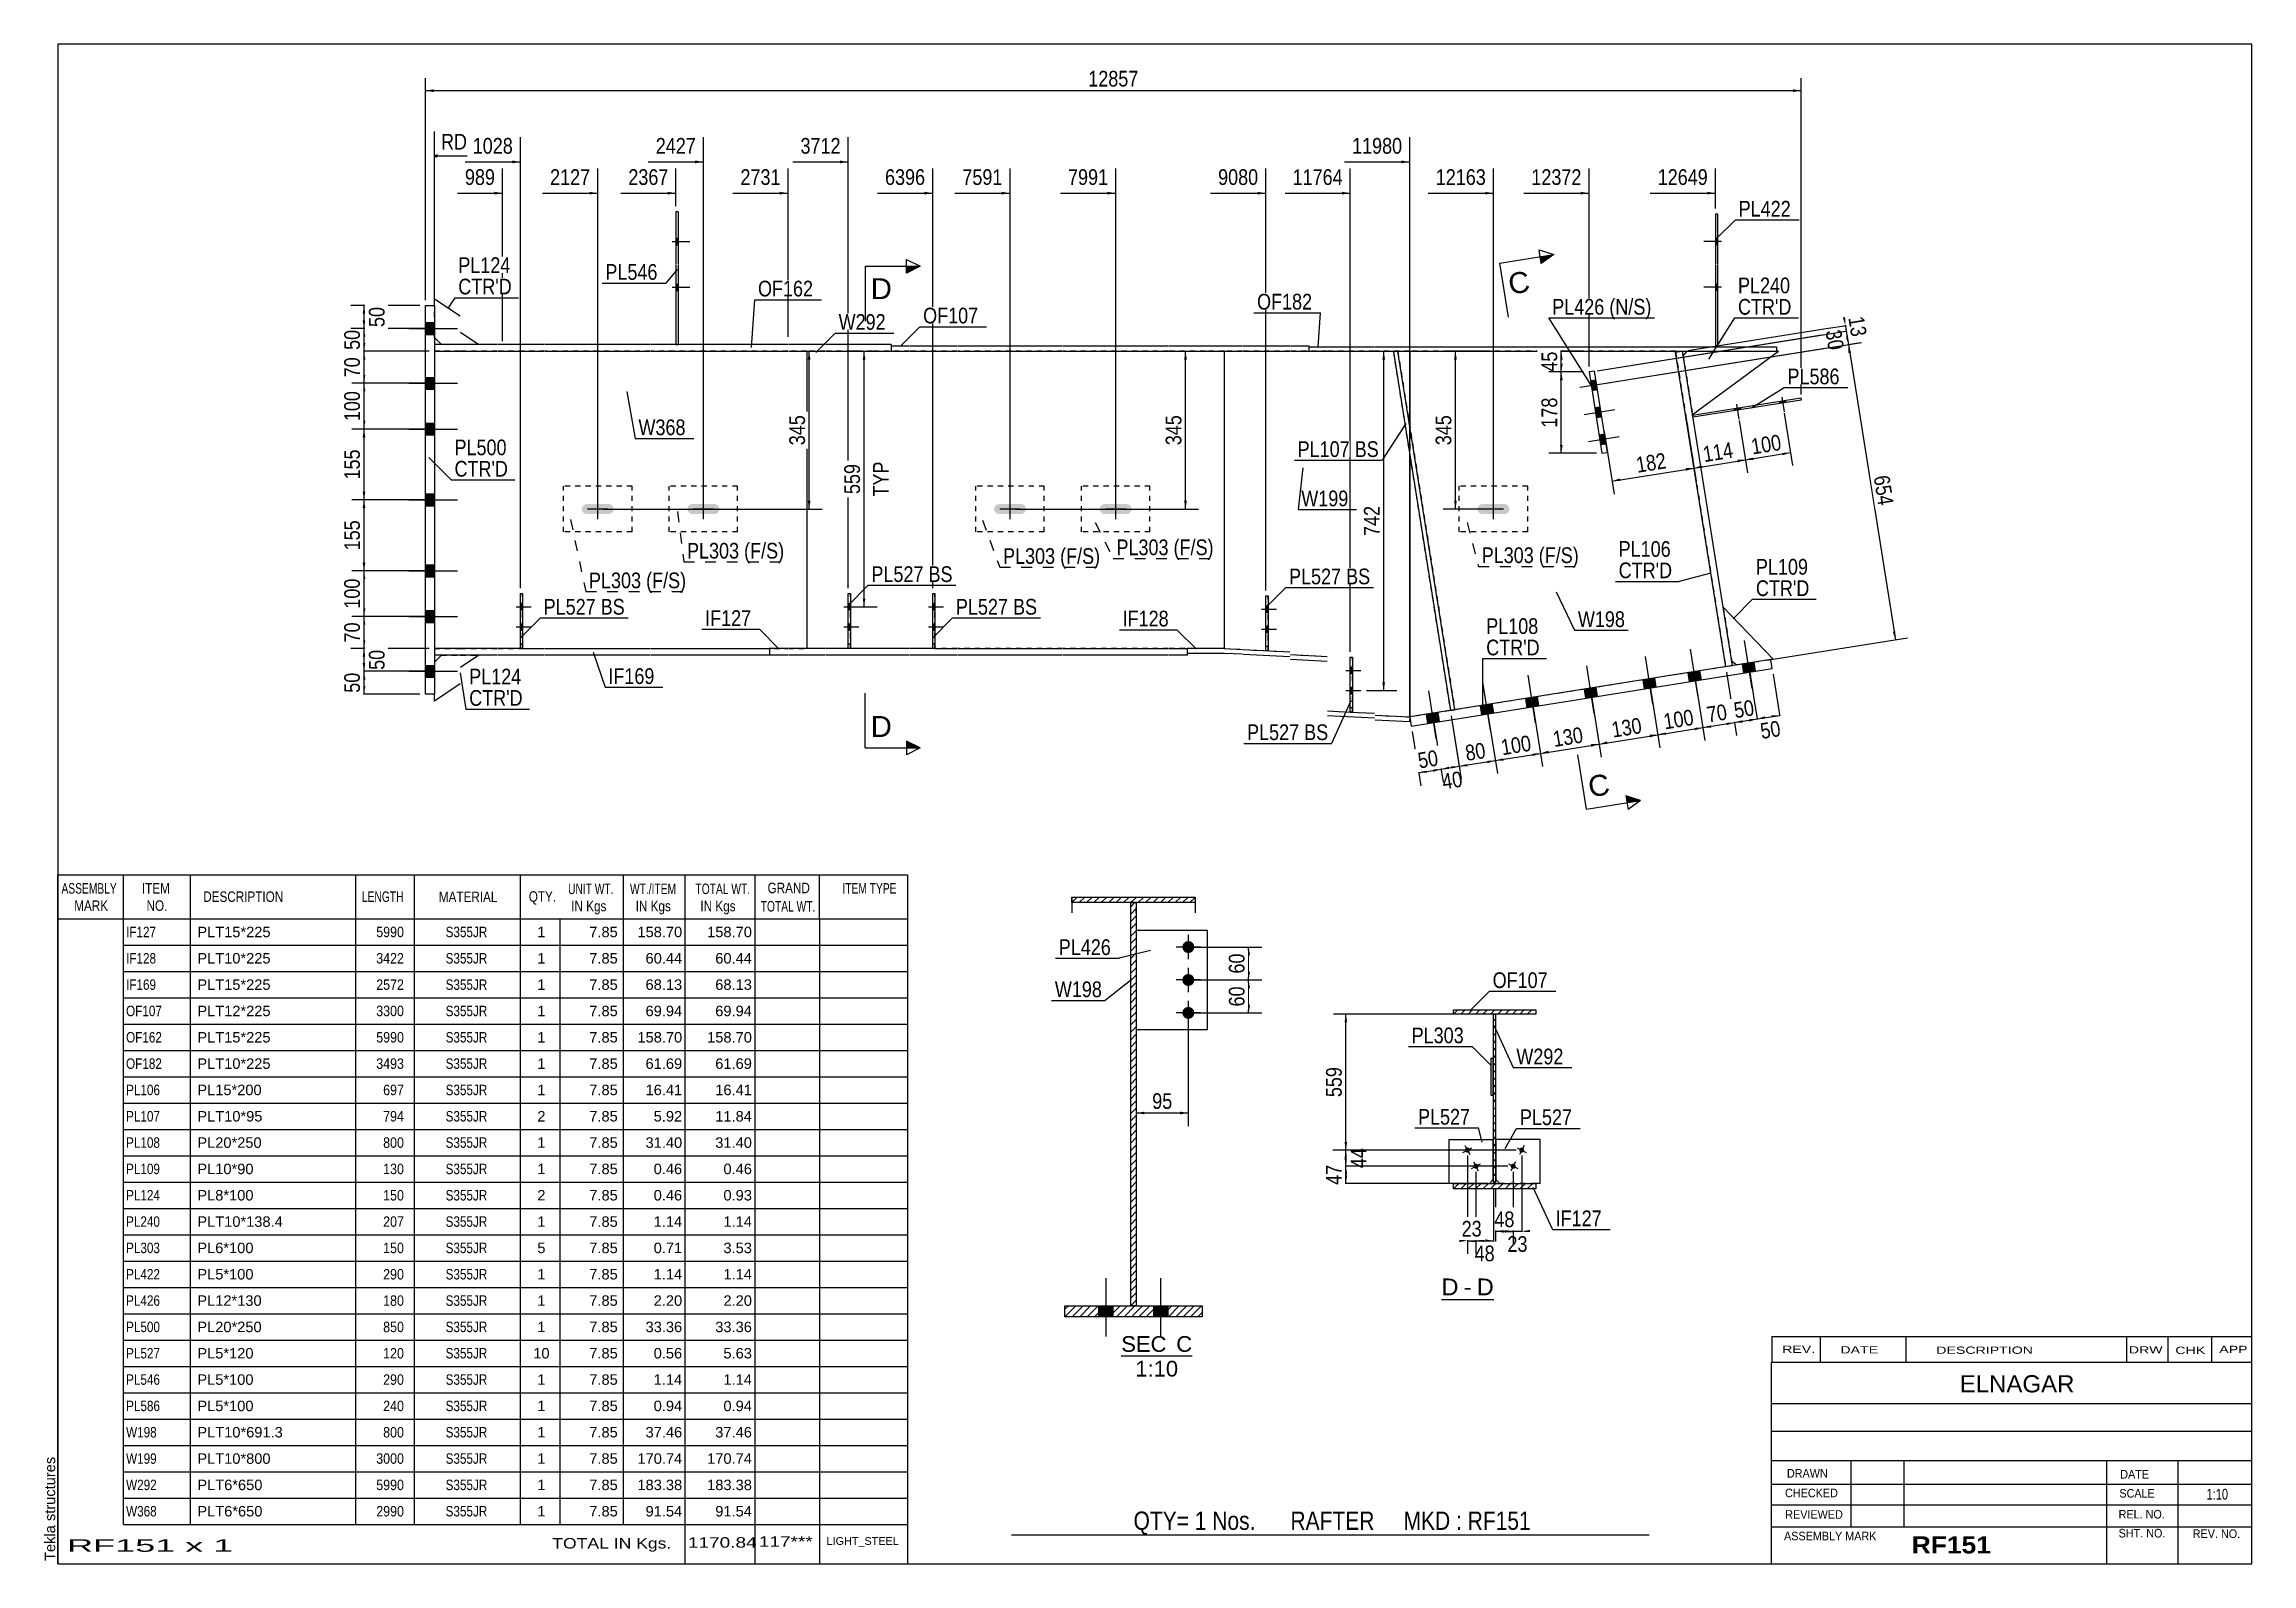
# Model space of a CAD drawing. Header units: millimetres. Extents: x -1070 to -667, y -188 to 89.
import ezdxf

# ---------------------------------------------------------------- set-up
doc = ezdxf.new("R2010")
doc.units = ezdxf.units.MM
doc.linetypes.add('DXK_LINE_DOT1', pattern=[1.8814, 0.9407, -0.9407])
doc.linetypes.add('DXK_LINE_DOT2', pattern=[3.9198, 1.9599, -1.9599])
doc.styles.add('Arial', font='ARIAL.TTF', dxfattribs={"height": 0.2})
doc.styles.add('Arial Bold', font='ARIALBD.TTF', dxfattribs={"height": 0.2})
doc.styles.add('Arial Narrow', font='ARIALN.TTF', dxfattribs={"height": 0.2})

# ---------------------------------------------------------------- blocks, each defined once
blk = doc.blocks.new('Unknown-624476485-1210')
at = {"color": 5, "linetype": 'Continuous'}
for p, q in [((-667, 89.32), (-1067, 89.32)), ((-1067, 89.32), (-1067, -187.68)), ((-667, -187.68), (-667, 89.32)), ((-1067, -187.68), (-667, -187.68))]:
    blk.add_line(p, q, dxfattribs=at)
at = {"color": 174, "linetype": 'Continuous', "style": 'Arial'}
blk.add_text('Tekla structures', height=1.9102, rotation=90, dxfattribs=at).set_placement((-1067.5, -187.18))
blk = doc.blocks.new('Unknown-624476485-12 - 14683')
at = {"color": 7, "linetype": 'Continuous'}
blk.add_line((-814.73, -139.5), (-805.22, -139.5), dxfattribs=at)
at = {"color": 0, "linetype": 'Continuous'}
blk.add_wipeout([(-811.64, -138.75), (-811.64, -135.55), (-814.73, -135.55), (-814.73, -138.75)], dxfattribs=at)
blk.add_wipeout([(-809.26, -138.75), (-809.26, -135.55), (-810.68, -135.55), (-810.68, -138.75)], dxfattribs=at)
at = {"color": 96, "linetype": 'Continuous', "style": 'Arial'}
blk.add_text('D', height=3.06, dxfattribs=at).set_placement((-814.73, -138.75))
at = {"color": 0, "linetype": 'Continuous'}
blk.add_wipeout([(-805.22, -138.75), (-805.22, -135.55), (-808.3, -135.55), (-808.3, -138.75)], dxfattribs=at)
at = {"color": 96, "linetype": 'Continuous', "style": 'Arial'}
for s, p in [('D', (-808.3, -138.75)), ('-', (-810.68, -138.75))]:
    blk.add_text(s, height=3.06, dxfattribs=at).set_placement(p)
blk = doc.blocks.new('Unknown-624476485-14 - 1444')
at = {"color": 1, "linetype": 'Continuous'}
blk.add_line((-873.12, -149.81), (-860.21, -149.81), dxfattribs=at)
at = {"color": 0, "linetype": 'Continuous'}
blk.add_wipeout([(-864.9, -149.06), (-864.9, -146.06), (-873.12, -146.06), (-873.12, -149.06)], dxfattribs=at)
blk.add_wipeout([(-860.21, -149.06), (-860.21, -146.06), (-863.1, -146.06), (-863.1, -149.06)], dxfattribs=at)
blk.add_wipeout([(-862.78, -153.56), (-862.78, -150.56), (-870.56, -150.56), (-870.56, -153.56)], dxfattribs=at)
at = {"color": 136, "linetype": 'Continuous', "style": 'Arial'}
for s, height, p in [('SEC', 2.865, (-873.12, -149.06)), ('C', 2.87, (-863.1, -149.06)), ('1:10', 2.865, (-870.56, -153.56))]:
    blk.add_text(s, height=height, dxfattribs=at).set_placement(p)
blk = doc.blocks.new('Part-624476485-1573 - 1550')
at = {"color": 2, "linetype": 'Continuous'}
for p, q in [((-838.93, 34.17), (-835.6, 34.17)), ((-838.93, 34.17), (-838.93, 33.33)), ((-838.93, 33.33), (-835.6, 33.33)), ((-835.5, 34.17), (-826.96, 34.17)), ((-835.5, 33.33), (-826.96, 33.33)), ((-826.86, 34.17), (-753.64, 34.17)), ((-826.86, 33.33), (-753.64, 33.33)), ((-753.64, 34.17), (-753.64, 33.33))]:
    blk.add_line(p, q, dxfattribs=at)
blk = doc.blocks.new('Part-624476485-1595 - 1550')
at = {"color": 2, "linetype": 'Continuous'}
for p, q in [((-915.07, 34.33), (-911.74, 34.33)), ((-915.07, 34.33), (-915.07, 33.33)), ((-915.07, 33.33), (-911.74, 33.33)), ((-911.64, 34.33), (-903.1, 34.33)), ((-911.64, 33.33), (-903.1, 33.33)), ((-903, 34.33), (-883.83, 34.33)), ((-903, 33.33), (-883.83, 33.33)), ((-883.73, 34.33), (-864.56, 34.33)), ((-883.73, 33.33), (-864.56, 33.33)), ((-864.46, 34.33), (-857.79, 34.33)), ((-864.46, 33.33), (-857.79, 33.33)), ((-857.69, 34.33), (-851.01, 34.33)), ((-857.69, 33.33), (-851.01, 33.33)), ((-850.91, 34.33), (-842.37, 34.33)), ((-850.91, 33.33), (-842.37, 33.33)), ((-842.27, 34.33), (-838.93, 34.33)), ((-842.27, 33.33), (-838.93, 33.33)), ((-838.93, 34.33), (-838.93, 33.33))]:
    blk.add_line(p, q, dxfattribs=at)
blk = doc.blocks.new('Part-624476485-1600 - 1550')
at = {"color": 2, "linetype": 'Continuous'}
for p, q in [((-993.67, 34.58), (-998.33, 34.58)), ((-998.33, 33.33), (-993.67, 33.33)), ((-986.91, 34.58), (-993.57, 34.58)), ((-993.57, 33.33), (-986.91, 33.33)), ((-978.27, 34.58), (-986.81, 34.58)), ((-986.81, 33.33), (-978.27, 33.33)), ((-959, 34.58), (-978.17, 34.58)), ((-978.17, 33.33), (-959, 33.33)), ((-933.91, 34.58), (-958.9, 34.58)), ((-958.9, 33.33), (-933.91, 33.33)), ((-927.15, 34.58), (-933.81, 34.58)), ((-933.81, 33.33), (-927.15, 33.33)), ((-918.5, 34.58), (-927.05, 34.58)), ((-927.05, 33.33), (-918.5, 33.33)), ((-915.07, 34.58), (-918.4, 34.58)), ((-918.4, 33.33), (-915.07, 33.33)), ((-915.07, 34.58), (-915.07, 33.33))]:
    blk.add_line(p, q, dxfattribs=at)
at = {"color": 7, "linetype": 'DXK_LINE_DOT1'}
blk.add_line((-998.33, 34.58), (-998.33, 33.33), dxfattribs=at)
blk = doc.blocks.new('Bolt-624476485-2108 - 1550')
at = {"linetype": 'Continuous'}
for points in [[(-953.9, 52.76), (-953.9, 53.93), (-954.31, 53.93), (-954.31, 52.76)], [(-953.9, 52.76), (-953.9, 53.93), (-954.31, 53.93), (-954.31, 52.76)], [(-953.9, 44.41), (-953.9, 45.58), (-954.31, 45.58), (-954.31, 44.41)], [(-953.9, 44.41), (-953.9, 45.58), (-954.31, 45.58), (-954.31, 44.41)]]:
    blk.add_hatch(color=3, dxfattribs=at).paths.add_polyline_path(points)
at = {"color": 3, "linetype": 'Continuous'}
for p, q in [((-954.98, 53.35), (-951.81, 53.35)), ((-954.98, 53.35), (-951.81, 53.35)), ((-954.31, 53.93), (-953.9, 53.93)), ((-954.31, 53.93), (-953.9, 53.93)), ((-954.31, 52.76), (-953.9, 52.76)), ((-954.31, 52.76), (-953.9, 52.76)), ((-954.98, 45), (-951.81, 45)), ((-954.98, 45), (-951.81, 45)), ((-954.31, 45.58), (-953.9, 45.58)), ((-954.31, 45.58), (-953.9, 45.58)), ((-954.31, 44.41), (-953.9, 44.41)), ((-954.31, 44.41), (-953.9, 44.41))]:
    blk.add_line(p, q, dxfattribs=at)
blk = doc.blocks.new('Part-624476485-1622 - 1550')
at = {"color": 2, "linetype": 'Continuous'}
for p, q in [((-854.34, 33.33), (-854.34, -20.83)), ((-820.54, 19.73), (-820.54, 33.33)), ((-820.54, 14.42), (-820.54, -33.33))]:
    blk.add_line(p, q, dxfattribs=at)
at = {"color": 7, "linetype": 'DXK_LINE_DOT1'}
for p, q in [((-851.01, 33.33), (-854.34, 33.33)), ((-842.37, 33.33), (-850.91, 33.33)), ((-835.6, 33.33), (-842.27, 33.33)), ((-826.96, 33.33), (-835.5, 33.33)), ((-820.54, 33.33), (-826.86, 33.33)), ((-820.54, 33.33), (-820.54, 14.42)), ((-854.34, -20.83), (-851.01, -21)), ((-850.91, -21.04), (-842.37, -21.47)), ((-842.27, -21.96), (-835.6, -22.29)), ((-835.5, -32.23), (-826.96, -32.65)), ((-826.86, -33.02), (-820.54, -33.33))]:
    blk.add_line(p, q, dxfattribs=at)
blk = doc.blocks.new('Part-624476485-1627 - 1550')
at = {"color": 2, "linetype": 'Continuous'}
blk.add_line((-930.48, 33.33), (-930.48, -20.83), dxfattribs=at)
at = {"color": 7, "linetype": 'DXK_LINE_DOT1'}
for p, q in [((-927.15, 33.33), (-930.48, 33.33)), ((-918.5, 33.33), (-927.05, 33.33)), ((-911.74, 33.33), (-918.4, 33.33)), ((-903.1, 33.33), (-911.64, 33.33)), ((-883.83, 33.33), (-903, 33.33)), ((-864.56, 33.33), (-883.73, 33.33)), ((-857.79, 33.33), (-864.46, 33.33)), ((-854.34, 33.33), (-857.69, 33.33)), ((-854.34, 33.33), (-854.34, -20.83)), ((-927.15, -20.83), (-930.48, -20.83)), ((-918.5, -20.83), (-927.05, -20.83)), ((-911.74, -20.83), (-918.4, -20.83)), ((-903.1, -20.83), (-911.64, -20.83)), ((-883.83, -20.83), (-903, -20.83)), ((-864.56, -20.83), (-883.73, -20.83)), ((-857.79, -20.83), (-864.46, -20.83)), ((-854.34, -20.83), (-857.69, -20.83))]:
    blk.add_line(p, q, dxfattribs=at)
blk = doc.blocks.new('Part-624476485-1649 - 1550')
at = {"color": 7, "linetype": 'DXK_LINE_DOT1'}
for p, q in [((-993.67, 33.33), (-998.33, 33.33)), ((-998.33, 33.33), (-998.33, -20.83)), ((-986.91, 33.33), (-993.57, 33.33)), ((-978.27, 33.33), (-986.81, 33.33)), ((-959, 33.33), (-978.17, 33.33)), ((-933.91, 33.33), (-958.9, 33.33)), ((-930.48, 33.33), (-933.81, 33.33)), ((-998.33, -20.83), (-993.67, -20.83)), ((-993.57, -20.83), (-986.91, -20.83)), ((-986.81, -20.83), (-978.27, -20.83)), ((-978.17, -20.83), (-959, -20.83)), ((-958.9, -20.83), (-933.91, -20.83)), ((-933.81, -20.83), (-930.48, -20.83))]:
    blk.add_line(p, q, dxfattribs=at)
at = {"color": 2, "linetype": 'Continuous'}
blk.add_line((-930.48, 33.33), (-930.48, -20.83), dxfattribs=at)
blk = doc.blocks.new('Bolt-624476485-2109 - 1550')
at = {"linetype": 'Continuous'}
for points in [[(-753.11, 23.82), (-751.96, 24), (-752.03, 24.42), (-753.18, 24.23)], [(-753.11, 23.82), (-751.96, 24), (-752.03, 24.42), (-753.18, 24.23)], [(-761.34, 22.51), (-760.19, 22.7), (-760.26, 23.11), (-761.41, 22.92)], [(-761.34, 22.51), (-760.19, 22.7), (-760.26, 23.11), (-761.41, 22.92)]]:
    blk.add_hatch(color=3, dxfattribs=at).paths.add_polyline_path(points)
at = {"color": 3, "linetype": 'Continuous'}
for p, q in [((-753.18, 24.23), (-753.11, 23.82)), ((-753.18, 24.23), (-753.11, 23.82)), ((-752.71, 24.98), (-752.28, 22.27)), ((-752.71, 24.98), (-752.28, 22.27)), ((-752.03, 24.42), (-751.96, 24)), ((-752.03, 24.42), (-751.96, 24)), ((-761.41, 22.92), (-761.34, 22.51)), ((-761.41, 22.92), (-761.34, 22.51)), ((-760.94, 23.67), (-760.51, 20.96)), ((-760.94, 23.67), (-760.51, 20.96)), ((-760.26, 23.11), (-760.19, 22.7)), ((-760.26, 23.11), (-760.19, 22.7))]:
    blk.add_line(p, q, dxfattribs=at)
blk = doc.blocks.new('Part-624476485-1671 - 1550')
at = {"color": 2, "linetype": 'Continuous'}
for p, q in [((-933.91, -20.83), (-937.25, -20.83)), ((-937.25, -20.83), (-937.25, -22.08)), ((-933.91, -22.08), (-937.25, -22.08)), ((-927.15, -20.83), (-933.81, -20.83)), ((-927.15, -22.08), (-933.81, -22.08)), ((-922.92, -20.83), (-927.05, -20.83)), ((-918.5, -22.08), (-927.05, -22.08)), ((-918.5, -20.83), (-922.5, -20.83)), ((-911.74, -20.83), (-918.4, -20.83)), ((-911.74, -22.08), (-918.4, -22.08)), ((-907.51, -20.83), (-911.64, -20.83)), ((-903.1, -22.08), (-911.64, -22.08)), ((-907.1, -20.83), (-903.1, -20.83)), ((-903, -20.83), (-883.83, -20.83)), ((-883.83, -22.08), (-903, -22.08)), ((-883.73, -20.83), (-864.56, -20.83)), ((-864.56, -22.08), (-883.73, -22.08)), ((-864.46, -20.83), (-861.13, -20.83)), ((-861.13, -22.08), (-864.46, -22.08)), ((-861.13, -20.83), (-861.13, -22.08))]:
    blk.add_line(p, q, dxfattribs=at)
blk = doc.blocks.new('Part-624476485-2087 - 1550')
at = {"color": 2, "linetype": 'Continuous'}
for p, q in [((-998.33, 41.67), (-998.33, 42.92)), ((-998.33, 42.92), (-993.67, 39.81)), ((-993.57, 36.81), (-990.24, 34.58)), ((-997.08, 34.58), (-998.33, 35.83))]:
    blk.add_line(p, q, dxfattribs=at)
at = {"color": 7, "linetype": 'DXK_LINE_DOT1'}
for p, q in [((-998.33, 35.83), (-998.33, 41.67)), ((-993.67, 34.58), (-997.08, 34.58)), ((-990.24, 34.58), (-993.57, 34.58))]:
    blk.add_line(p, q, dxfattribs=at)
blk = doc.blocks.new('Part-624476485-1693 - 1550')
at = {"color": 2, "linetype": 'Continuous'}
for p, q in [((-857.79, -20.83), (-861.13, -20.83)), ((-861.13, -20.83), (-861.13, -21.67)), ((-861.13, -21.67), (-857.79, -21.67)), ((-854.34, -20.83), (-857.69, -20.83)), ((-857.69, -21.67), (-854.36, -21.67)), ((-854.36, -21.67), (-851.01, -21.83)), ((-854.34, -20.83), (-851.01, -21)), ((-850.91, -21.04), (-842.37, -21.47)), ((-850.91, -21.88), (-842.37, -22.31)), ((-842.27, -21.96), (-835.6, -22.29)), ((-842.27, -22.79), (-835.6, -23.13)), ((-835.5, -32.23), (-831.37, -32.43)), ((-835.5, -33.06), (-826.96, -33.49)), ((-831.37, -32.43), (-826.96, -32.65)), ((-826.86, -33.02), (-820.54, -33.33)), ((-826.86, -33.85), (-820.58, -34.17)), ((-820.54, -33.33), (-820.58, -34.17))]:
    blk.add_line(p, q, dxfattribs=at)
at = {"color": 7, "linetype": 'DXK_LINE_DOT1'}
blk.add_line((-831.37, -32.43), (-831.37, -32.43), dxfattribs=at)
blk = doc.blocks.new('Bolt-624476485-2113 - 1550')
at = {"linetype": 'Continuous'}
blk.add_hatch(color=3, dxfattribs=at).paths.add_polyline_path([(-952.16, 4.93), (-952.23, 4.58), (-952.16, 4.23), (-951.96, 3.93), (-951.67, 3.73), (-951.32, 3.66), (-947.32, 3.66), (-946.97, 3.73), (-946.67, 3.93), (-946.47, 4.23), (-946.4, 4.58), (-946.47, 4.93), (-946.67, 5.22), (-946.97, 5.42), (-947.32, 5.49), (-951.32, 5.49), (-951.67, 5.42), (-951.96, 5.22)])
at = {"color": 3, "linetype": 'Continuous'}
for p, q in [((-947.48, 4.58), (-951.15, 4.58)), ((-949.32, 2.74), (-949.32, 6.41))]:
    blk.add_line(p, q, dxfattribs=at)
blk = doc.blocks.new('Part-624476485-1715 - 1550')
at = {"color": 2, "linetype": 'Continuous'}
for p, q in [((-993.67, -20.83), (-998.33, -20.83)), ((-993.67, -22.08), (-998.33, -22.08)), ((-986.91, -20.83), (-993.57, -20.83)), ((-986.91, -22.08), (-993.57, -22.08)), ((-982.68, -20.83), (-986.81, -20.83)), ((-978.27, -22.08), (-986.81, -22.08)), ((-982.27, -20.83), (-978.27, -20.83)), ((-978.17, -20.83), (-959, -20.83)), ((-959, -22.08), (-978.17, -22.08)), ((-958.9, -20.83), (-937.25, -20.83)), ((-937.25, -22.08), (-958.9, -22.08)), ((-937.25, -20.83), (-937.25, -22.08))]:
    blk.add_line(p, q, dxfattribs=at)
at = {"color": 7, "linetype": 'DXK_LINE_DOT1'}
for p, q in [((-998.33, -20.83), (-998.33, -22.08)), ((-982.68, -20.83), (-982.27, -20.83))]:
    blk.add_line(p, q, dxfattribs=at)
blk = doc.blocks.new('Part-624476485-1768 - 1550')
at = {"color": 2, "linetype": 'Continuous'}
for p, q in [((-772.05, 33.17), (-771.01, 33.33)), ((-762.93, -24.17), (-772.05, 33.17)), ((-761.69, -23.98), (-770.81, 33.33))]:
    blk.add_line(p, q, dxfattribs=at)
at = {"color": 7, "linetype": 'DXK_LINE_DOT1'}
for p, q in [((-771.01, 33.33), (-770.81, 33.37)), ((-770.81, 33.37), (-770.81, 33.33)), ((-761.69, -23.98), (-762.93, -24.17))]:
    blk.add_line(p, q, dxfattribs=at)
blk = doc.blocks.new('Part-624476485-1790 - 1550')
at = {"color": 2, "linetype": 'Continuous'}
for p, q in [((-822.7, 33.33), (-823.52, 33.2)), ((-823.52, 33.2), (-813.13, -32.16)), ((-812.31, -32.02), (-822.7, 33.33))]:
    blk.add_line(p, q, dxfattribs=at)
at = {"color": 7, "linetype": 'DXK_LINE_DOT1'}
blk.add_line((-813.13, -32.16), (-812.31, -32.02), dxfattribs=at)
blk = doc.blocks.new('Part-624476485-1812 - 1550')
at = {"color": 7, "linetype": 'DXK_LINE_DOT1'}
for p, q in [((-822.7, 33.33), (-823.52, 33.2)), ((-823.52, 33.2), (-813.13, -32.16)), ((-822.7, 33.33), (-812.31, -32.02))]:
    blk.add_line(p, q, dxfattribs=at)
blk = doc.blocks.new('Part-624476485-2029 - 1550')
at = {"color": 2, "linetype": 'Continuous'}
for p, q in [((-786.86, 29.72), (-787.84, 29.57)), ((-787.84, 29.57), (-785.49, 14.75)), ((-784.5, 14.91), (-786.86, 29.72)), ((-785.49, 14.75), (-784.5, 14.91))]:
    blk.add_line(p, q, dxfattribs=at)
blk = doc.blocks.new('Part-624476485-1841 - 1550')
at = {"color": 2, "linetype": 'Continuous'}
for p, q in [((-770.68, 32.51), (-769.97, 33.33)), ((-768.97, 21.81), (-753.31, 33.33)), ((-753.31, 33.33), (-753.64, 33.33))]:
    blk.add_line(p, q, dxfattribs=at)
at = {"color": 7, "linetype": 'DXK_LINE_DOT1'}
for p, q in [((-770.68, 32.51), (-768.97, 21.81)), ((-769.97, 33.33), (-753.64, 33.33))]:
    blk.add_line(p, q, dxfattribs=at)
blk = doc.blocks.new('Bolt-624476485-2115 - 1550')
at = {"linetype": 'Continuous'}
blk.add_hatch(color=3, dxfattribs=at).paths.add_polyline_path([(-876.99, 4.93), (-877.06, 4.58), (-876.99, 4.23), (-876.79, 3.93), (-876.5, 3.73), (-876.14, 3.66), (-872.14, 3.66), (-871.79, 3.73), (-871.5, 3.93), (-871.3, 4.23), (-871.23, 4.58), (-871.3, 4.93), (-871.5, 5.22), (-871.79, 5.42), (-872.14, 5.49), (-876.14, 5.49), (-876.5, 5.42), (-876.79, 5.22)])
at = {"color": 3, "linetype": 'Continuous'}
for p, q in [((-872.31, 4.58), (-875.98, 4.58)), ((-874.14, 2.74), (-874.14, 6.41))]:
    blk.add_line(p, q, dxfattribs=at)
blk = doc.blocks.new('Part-624476485-8729 - 1550')
at = {"color": 7, "linetype": 'DXK_LINE_DOT1'}
for p, q in [((-831.37, -32.43), (-831.37, -22.43)), ((-831.37, -22.43), (-830.96, -22.43)), ((-830.96, -32.43), (-830.96, -22.43)), ((-831.37, -31.6), (-830.96, -31.6)), ((-830.96, -32.43), (-831.37, -32.43))]:
    blk.add_line(p, q, dxfattribs=at)
blk = doc.blocks.new('Part-624476485-1870 - 1550')
at = {"color": 2, "linetype": 'Continuous'}
for p, q in [((-754.7, -22.86), (-820.54, -33.33)), ((-754.44, -24.51), (-754.7, -22.86)), ((-820.28, -34.98), (-754.44, -24.51)), ((-820.54, -33.33), (-820.28, -34.98))]:
    blk.add_line(p, q, dxfattribs=at)
blk = doc.blocks.new('Bolt-624476485-2114 - 1550')
at = {"linetype": 'Continuous'}
blk.add_hatch(color=3, dxfattribs=at).paths.add_polyline_path([(-808.12, 4.93), (-808.19, 4.58), (-808.12, 4.23), (-807.92, 3.93), (-807.63, 3.73), (-807.28, 3.66), (-803.28, 3.66), (-802.92, 3.73), (-802.63, 3.93), (-802.43, 4.23), (-802.36, 4.58), (-802.43, 4.93), (-802.63, 5.22), (-802.92, 5.42), (-803.28, 5.49), (-807.28, 5.49), (-807.63, 5.42), (-807.92, 5.22)])
at = {"color": 3, "linetype": 'Continuous'}
for p, q in [((-803.44, 4.58), (-807.11, 4.58)), ((-805.28, 2.74), (-805.28, 6.41))]:
    blk.add_line(p, q, dxfattribs=at)
blk = doc.blocks.new('Part-624476485-1899 - 1550')
at = {"color": 2, "linetype": 'Continuous'}
for p, q in [((-754.29, -22.8), (-763.4, -13.28)), ((-761.82, -23.15), (-760.87, -23.85)), ((-754.29, -22.8), (-754.7, -22.86))]:
    blk.add_line(p, q, dxfattribs=at)
at = {"color": 7, "linetype": 'DXK_LINE_DOT1'}
for p, q in [((-763.4, -13.28), (-761.82, -23.15)), ((-754.7, -22.86), (-760.87, -23.85))]:
    blk.add_line(p, q, dxfattribs=at)
blk = doc.blocks.new('Part-624476485-1985 - 1550')
at = {"color": 2, "linetype": 'Continuous'}
for p, q in [((-953.9, 58.77), (-954.31, 58.77)), ((-954.31, 58.77), (-954.31, 49.22)), ((-953.9, 58.77), (-953.9, 49.22)), ((-954.31, 49.12), (-954.31, 34.58)), ((-953.9, 49.12), (-953.9, 34.58))]:
    blk.add_line(p, q, dxfattribs=at)
at = {"color": 7, "linetype": 'DXK_LINE_DOT1'}
blk.add_line((-954.31, 34.58), (-953.9, 34.58), dxfattribs=at)
blk = doc.blocks.new('Part-624476485-1921 - 1550')
at = {"color": 7, "linetype": 'DXK_LINE_DOT1'}
for p, q in [((-962.33, 8.74), (-974.83, 8.74)), ((-974.83, 0.41), (-974.83, 8.74)), ((-962.33, 0.41), (-962.33, 8.74)), ((-962.33, 0.41), (-974.83, 0.41))]:
    blk.add_line(p, q, dxfattribs=at)
blk = doc.blocks.new('Part-624476485-1926 - 1550')
at = {"color": 7, "linetype": 'DXK_LINE_DOT1'}
for p, q in [((-887.16, 8.74), (-899.66, 8.74)), ((-899.66, 0.41), (-899.66, 8.74)), ((-887.16, 0.41), (-887.16, 8.74)), ((-887.16, 0.41), (-899.66, 0.41))]:
    blk.add_line(p, q, dxfattribs=at)
blk = doc.blocks.new('Bolt-624476485-2102 - 1550')
at = {"linetype": 'Continuous'}
for points in [[(-757.74, -23.35), (-759.88, -23.69), (-759.62, -25.33), (-757.48, -24.99)], [(-757.74, -23.35), (-759.88, -23.69), (-759.62, -25.33), (-757.48, -24.99)], [(-786.55, -27.93), (-788.69, -28.27), (-788.43, -29.91), (-786.29, -29.57)], [(-786.55, -27.93), (-788.69, -28.27), (-788.43, -29.91), (-786.29, -29.57)], [(-775.85, -26.23), (-777.99, -26.57), (-777.73, -28.21), (-775.59, -27.87)], [(-775.85, -26.23), (-777.99, -26.57), (-777.73, -28.21), (-775.59, -27.87)], [(-767.62, -24.92), (-769.76, -25.26), (-769.5, -26.9), (-767.36, -26.56)], [(-767.62, -24.92), (-769.76, -25.26), (-769.5, -26.9), (-767.36, -26.56)], [(-805.48, -30.94), (-807.62, -31.28), (-807.36, -32.92), (-805.22, -32.58)], [(-805.48, -30.94), (-807.62, -31.28), (-807.36, -32.92), (-805.22, -32.58)], [(-797.25, -29.63), (-799.39, -29.97), (-799.13, -31.62), (-796.99, -31.28)], [(-797.25, -29.63), (-799.39, -29.97), (-799.13, -31.62), (-796.99, -31.28)], [(-815.35, -32.51), (-817.49, -32.85), (-817.23, -34.5), (-815.09, -34.15)], [(-815.35, -32.51), (-817.49, -32.85), (-817.23, -34.5), (-815.09, -34.15)]]:
    blk.add_hatch(color=3, dxfattribs=at).paths.add_polyline_path(points)
at = {"color": 3, "linetype": 'Continuous'}
for p, q in [((-758.08, -28.12), (-759.47, -19.4)), ((-758.08, -28.12), (-759.47, -19.4)), ((-786.89, -32.7), (-788.27, -23.98)), ((-786.89, -32.7), (-788.27, -23.98)), ((-776.19, -31), (-777.57, -22.28)), ((-776.19, -31), (-777.57, -22.28)), ((-767.96, -29.69), (-769.34, -20.97)), ((-767.96, -29.69), (-769.34, -20.97)), ((-759.62, -25.33), (-759.88, -23.69)), ((-759.62, -25.33), (-759.88, -23.69)), ((-757.48, -24.99), (-757.74, -23.35)), ((-757.48, -24.99), (-757.74, -23.35)), ((-805.82, -35.71), (-807.2, -26.99)), ((-805.82, -35.71), (-807.2, -26.99)), ((-797.59, -34.4), (-798.97, -25.68)), ((-797.59, -34.4), (-798.97, -25.68)), ((-786.29, -29.57), (-786.55, -27.93)), ((-786.29, -29.57), (-786.55, -27.93)), ((-777.73, -28.21), (-777.99, -26.57)), ((-777.73, -28.21), (-777.99, -26.57)), ((-775.59, -27.87), (-775.85, -26.23)), ((-775.59, -27.87), (-775.85, -26.23)), ((-769.5, -26.9), (-769.76, -25.26)), ((-769.5, -26.9), (-769.76, -25.26)), ((-767.36, -26.56), (-767.62, -24.92)), ((-767.36, -26.56), (-767.62, -24.92)), ((-815.69, -37.28), (-817.08, -28.56)), ((-815.69, -37.28), (-817.08, -28.56)), ((-807.36, -32.92), (-807.62, -31.28)), ((-807.36, -32.92), (-807.62, -31.28)), ((-805.22, -32.58), (-805.48, -30.94)), ((-805.22, -32.58), (-805.48, -30.94)), ((-799.13, -31.62), (-799.39, -29.97)), ((-799.13, -31.62), (-799.39, -29.97)), ((-796.99, -31.28), (-797.25, -29.63)), ((-796.99, -31.28), (-797.25, -29.63)), ((-788.43, -29.91), (-788.69, -28.27)), ((-788.43, -29.91), (-788.69, -28.27)), ((-817.23, -34.5), (-817.49, -32.85)), ((-817.23, -34.5), (-817.49, -32.85)), ((-815.09, -34.15), (-815.35, -32.51)), ((-815.09, -34.15), (-815.35, -32.51))]:
    blk.add_line(p, q, dxfattribs=at)
blk = doc.blocks.new('Part-624476485-1931 - 1550')
at = {"color": 7, "linetype": 'DXK_LINE_DOT1'}
for p, q in [((-943.07, 8.74), (-955.57, 8.74)), ((-955.57, 0.41), (-955.57, 8.74)), ((-943.07, 0.41), (-943.07, 8.74)), ((-943.07, 0.41), (-955.57, 0.41))]:
    blk.add_line(p, q, dxfattribs=at)
blk = doc.blocks.new('Part-624476485-1936 - 1550')
at = {"color": 7, "linetype": 'DXK_LINE_DOT1'}
for p, q in [((-867.89, 8.74), (-880.39, 8.74)), ((-880.39, 0.41), (-880.39, 8.74)), ((-867.89, 0.41), (-867.89, 8.74)), ((-867.89, 0.41), (-880.39, 0.41))]:
    blk.add_line(p, q, dxfattribs=at)
blk = doc.blocks.new('Bolt-624476485-2112 - 1550')
at = {"linetype": 'Continuous'}
blk.add_hatch(color=3, dxfattribs=at).paths.add_polyline_path([(-971.43, 4.93), (-971.5, 4.58), (-971.43, 4.23), (-971.23, 3.93), (-970.93, 3.73), (-970.58, 3.66), (-966.58, 3.66), (-966.23, 3.73), (-965.94, 3.93), (-965.74, 4.23), (-965.67, 4.58), (-965.74, 4.93), (-965.94, 5.22), (-966.23, 5.42), (-966.58, 5.49), (-970.58, 5.49), (-970.93, 5.42), (-971.23, 5.22)])
at = {"color": 3, "linetype": 'Continuous'}
for p, q in [((-966.75, 4.58), (-970.42, 4.58)), ((-968.58, 2.74), (-968.58, 6.41))]:
    blk.add_line(p, q, dxfattribs=at)
blk = doc.blocks.new('Part-624476485-1941 - 1550')
at = {"color": 7, "linetype": 'DXK_LINE_DOT1'}
for p, q in [((-799.02, 8.74), (-811.53, 8.74)), ((-811.53, 0.41), (-811.53, 8.74)), ((-799.02, 0.41), (-799.02, 8.74)), ((-799.02, 0.41), (-811.53, 0.41))]:
    blk.add_line(p, q, dxfattribs=at)
blk = doc.blocks.new('Part-624476485-2007 - 1550')
at = {"color": 2, "linetype": 'Continuous'}
for p, q in [((-768.96, 21.72), (-749.21, 24.86)), ((-749.14, 24.45), (-768.9, 21.31)), ((-749.21, 24.86), (-749.14, 24.45))]:
    blk.add_line(p, q, dxfattribs=at)
at = {"color": 7, "linetype": 'DXK_LINE_DOT1'}
blk.add_line((-768.9, 21.31), (-768.96, 21.72), dxfattribs=at)
blk = doc.blocks.new('Part-624476485-2058 - 1550')
at = {"color": 2, "linetype": 'Continuous'}
for p, q in [((-1000, 41.67), (-998.33, 41.67)), ((-1000, -29.17), (-1000, 41.67)), ((-998.33, 41.67), (-998.33, -29.17)), ((-998.33, -29.17), (-1000, -29.17))]:
    blk.add_line(p, q, dxfattribs=at)
blk = doc.blocks.new('Part-624476485-2092 - 1550')
at = {"color": 2, "linetype": 'Continuous'}
for p, q in [((-997.08, -22.08), (-998.33, -23.33)), ((-990.24, -22.08), (-993.57, -24.31)), ((-993.67, -27.31), (-998.33, -30.42)), ((-998.33, -30.42), (-998.33, -29.17))]:
    blk.add_line(p, q, dxfattribs=at)
at = {"color": 7, "linetype": 'DXK_LINE_DOT1'}
for p, q in [((-998.33, -23.33), (-998.33, -29.17)), ((-997.08, -22.08), (-993.67, -22.08)), ((-993.57, -22.08), (-990.24, -22.08))]:
    blk.add_line(p, q, dxfattribs=at)
blk = doc.blocks.new('Part-624476485-2097 - 1550')
at = {"color": 2, "linetype": 'Continuous'}
for p, q in [((-820.54, 33.33), (-820.54, 19.73)), ((-772.05, 33.17), (-772.07, 33.33)), ((-820.54, -33.33), (-820.54, 14.42))]:
    blk.add_line(p, q, dxfattribs=at)
at = {"color": 7, "linetype": 'DXK_LINE_DOT1'}
for p, q in [((-772.07, 33.33), (-820.54, 33.33)), ((-772.05, 33.17), (-762.93, -24.17)), ((-762.93, -24.17), (-812.31, -32.02)), ((-813.13, -32.16), (-820.54, -33.33))]:
    blk.add_line(p, q, dxfattribs=at)
blk = doc.blocks.new('Bolt-624476485-2110 - 1550')
at = {"linetype": 'Continuous'}
for points in [[(-787.59, 28), (-787.31, 26.19), (-786.32, 26.35), (-786.61, 28.16)], [(-786.81, 23.07), (-786.52, 21.26), (-785.53, 21.41), (-785.82, 23.22)], [(-786.02, 18.13), (-785.74, 16.32), (-784.75, 16.47), (-785.04, 18.29)]]:
    blk.add_hatch(color=3, dxfattribs=at).paths.add_polyline_path(points)
at = {"color": 3, "linetype": 'Continuous'}
for p, q in [((-789.51, 26.77), (-783.91, 27.66)), ((-787.59, 28), (-786.61, 28.16)), ((-787.31, 26.19), (-786.32, 26.35)), ((-788.72, 21.83), (-783.13, 22.72)), ((-786.81, 23.07), (-785.82, 23.22)), ((-786.52, 21.26), (-785.53, 21.41)), ((-787.94, 16.9), (-782.34, 17.79)), ((-786.02, 18.13), (-785.04, 18.29)), ((-785.74, 16.32), (-784.75, 16.47))]:
    blk.add_line(p, q, dxfattribs=at)
blk = doc.blocks.new('Bolt-624476485-2111 - 1550')
at = {"linetype": 'Continuous'}
for points in [[(-1000, 38.58), (-1000, 36.42), (-998.33, 36.42), (-998.33, 38.58)], [(-1000, 38.58), (-1000, 36.42), (-998.33, 36.42), (-998.33, 38.58)], [(-1000, 28.58), (-1000, 26.42), (-998.33, 26.42), (-998.33, 28.58)], [(-1000, 28.58), (-1000, 26.42), (-998.33, 26.42), (-998.33, 28.58)], [(-1000, 20.25), (-1000, 18.08), (-998.33, 18.08), (-998.33, 20.25)], [(-1000, 20.25), (-1000, 18.08), (-998.33, 18.08), (-998.33, 20.25)], [(-1000, 7.33), (-1000, 5.17), (-998.33, 5.17), (-998.33, 7.33)], [(-1000, 7.33), (-1000, 5.17), (-998.33, 5.17), (-998.33, 7.33)], [(-1000, -5.58), (-1000, -7.75), (-998.33, -7.75), (-998.33, -5.58)], [(-1000, -5.58), (-1000, -7.75), (-998.33, -7.75), (-998.33, -5.58)], [(-1000, -13.92), (-1000, -16.08), (-998.33, -16.08), (-998.33, -13.92)], [(-1000, -13.92), (-1000, -16.08), (-998.33, -16.08), (-998.33, -13.92)], [(-1000, -23.92), (-1000, -26.08), (-998.33, -26.08), (-998.33, -23.92)], [(-1000, -23.92), (-1000, -26.08), (-998.33, -26.08), (-998.33, -23.92)]]:
    blk.add_hatch(color=3, dxfattribs=at).paths.add_polyline_path(points)
at = {"color": 3, "linetype": 'Continuous'}
for p, q in [((-1002.99, 37.5), (-994.17, 37.5)), ((-1002.99, 37.5), (-994.17, 37.5)), ((-1000, 38.58), (-998.33, 38.58)), ((-1000, 38.58), (-998.33, 38.58)), ((-1000, 36.42), (-998.33, 36.42)), ((-1000, 36.42), (-998.33, 36.42)), ((-1000, 28.58), (-998.33, 28.58)), ((-1000, 28.58), (-998.33, 28.58)), ((-1002.99, 27.5), (-994.17, 27.5)), ((-1002.99, 27.5), (-994.17, 27.5)), ((-1000, 26.42), (-998.33, 26.42)), ((-1000, 26.42), (-998.33, 26.42)), ((-1000, 20.25), (-998.33, 20.25)), ((-1000, 20.25), (-998.33, 20.25)), ((-1002.99, 19.17), (-994.17, 19.17)), ((-1002.99, 19.17), (-994.17, 19.17)), ((-1000, 18.08), (-998.33, 18.08)), ((-1000, 18.08), (-998.33, 18.08)), ((-1002.99, 6.25), (-994.17, 6.25)), ((-1002.99, 6.25), (-994.17, 6.25)), ((-1000, 7.33), (-998.33, 7.33)), ((-1000, 7.33), (-998.33, 7.33)), ((-1000, 5.17), (-998.33, 5.17)), ((-1000, 5.17), (-998.33, 5.17)), ((-1002.99, -6.67), (-994.17, -6.67)), ((-1002.99, -6.67), (-994.17, -6.67)), ((-1000, -5.58), (-998.33, -5.58)), ((-1000, -5.58), (-998.33, -5.58)), ((-1000, -7.75), (-998.33, -7.75)), ((-1000, -7.75), (-998.33, -7.75)), ((-1002.99, -15), (-994.17, -15)), ((-1002.99, -15), (-994.17, -15)), ((-1000, -13.92), (-998.33, -13.92)), ((-1000, -13.92), (-998.33, -13.92)), ((-1000, -16.08), (-998.33, -16.08)), ((-1000, -16.08), (-998.33, -16.08)), ((-1000, -23.92), (-998.33, -23.92)), ((-1000, -23.92), (-998.33, -23.92)), ((-1002.99, -25), (-994.17, -25)), ((-1002.99, -25), (-994.17, -25)), ((-1000, -26.08), (-998.33, -26.08)), ((-1000, -26.08), (-998.33, -26.08))]:
    blk.add_line(p, q, dxfattribs=at)
blk = doc.blocks.new('Bolt-624476485-2117 - 1550')
at = {"linetype": 'Continuous'}
blk.add_hatch(color=3, dxfattribs=at).paths.add_polyline_path([(-896.26, 4.93), (-896.33, 4.58), (-896.26, 4.23), (-896.06, 3.93), (-895.76, 3.73), (-895.41, 3.66), (-891.41, 3.66), (-891.06, 3.73), (-890.76, 3.93), (-890.57, 4.23), (-890.5, 4.58), (-890.57, 4.93), (-890.76, 5.22), (-891.06, 5.42), (-891.41, 5.49), (-895.41, 5.49), (-895.76, 5.42), (-896.06, 5.22)])
at = {"color": 3, "linetype": 'Continuous'}
for p, q in [((-891.58, 4.58), (-895.25, 4.58)), ((-893.41, 2.74), (-893.41, 6.41))]:
    blk.add_line(p, q, dxfattribs=at)
blk = doc.blocks.new('Bolt-624476485-8734 - 1550')
at = {"color": 3, "linetype": 'DXK_LINE_DOT2'}
for p, q in [((-923.59, -13.23), (-922.5, -13.23)), ((-922.92, -12.65), (-922.5, -12.65)), ((-922.92, -13.81), (-922.5, -13.81)), ((-923.59, -16.92), (-922.5, -16.92)), ((-922.92, -16.33), (-922.5, -16.33)), ((-922.92, -17.5), (-922.5, -17.5))]:
    blk.add_line(p, q, dxfattribs=at)
blk = doc.blocks.new('Part-624476485-8720 - 1550')
at = {"color": 2, "linetype": 'Continuous'}
for p, q in [((-764.39, 58.35), (-764.8, 58.35)), ((-764.8, 58.35), (-764.8, 49.22)), ((-764.39, 49.22), (-764.39, 58.35)), ((-764.8, 49.12), (-764.8, 34.17)), ((-764.39, 34.17), (-764.39, 49.12))]:
    blk.add_line(p, q, dxfattribs=at)
at = {"color": 7, "linetype": 'DXK_LINE_DOT1'}
blk.add_line((-764.8, 34.17), (-764.39, 34.17), dxfattribs=at)
blk = doc.blocks.new('Part-624476485-8721 - 1550')
at = {"color": 7, "linetype": 'DXK_LINE_DOT1'}
for p, q in [((-982.68, -20.83), (-982.68, -10.83)), ((-982.68, -10.83), (-982.27, -10.83)), ((-982.27, -20.83), (-982.27, -10.83)), ((-982.68, -20), (-982.27, -20)), ((-982.27, -20.83), (-982.68, -20.83))]:
    blk.add_line(p, q, dxfattribs=at)
blk = doc.blocks.new('Part-624476485-8722 - 1550')
at = {"color": 2, "linetype": 'Continuous'}
for p, q in [((-982.68, -10.83), (-982.27, -10.83)), ((-982.68, -20.83), (-982.68, -10.83)), ((-982.27, -10.83), (-982.27, -20.83)), ((-982.27, -20.83), (-982.68, -20.83))]:
    blk.add_line(p, q, dxfattribs=at)
blk = doc.blocks.new('Part-624476485-8723 - 1550')
at = {"color": 7, "linetype": 'DXK_LINE_DOT1'}
for p, q in [((-922.92, -20.83), (-922.92, -10.83)), ((-922.92, -10.83), (-922.5, -10.83)), ((-922.5, -20.83), (-922.5, -10.83)), ((-922.92, -20), (-922.5, -20)), ((-922.5, -20.83), (-922.92, -20.83))]:
    blk.add_line(p, q, dxfattribs=at)
blk = doc.blocks.new('Part-624476485-8724 - 1550')
at = {"color": 2, "linetype": 'Continuous'}
for p, q in [((-922.92, -10.83), (-922.5, -10.83)), ((-922.92, -20.83), (-922.92, -10.83)), ((-922.5, -10.83), (-922.5, -20.83)), ((-922.5, -20.83), (-922.92, -20.83))]:
    blk.add_line(p, q, dxfattribs=at)
blk = doc.blocks.new('Part-624476485-8725 - 1550')
at = {"color": 7, "linetype": 'DXK_LINE_DOT1'}
for p, q in [((-907.51, -20.83), (-907.51, -10.83)), ((-907.51, -10.83), (-907.1, -10.83)), ((-907.1, -20.83), (-907.1, -10.83)), ((-907.51, -20), (-907.1, -20)), ((-907.1, -20.83), (-907.51, -20.83))]:
    blk.add_line(p, q, dxfattribs=at)
blk = doc.blocks.new('Part-624476485-8726 - 1550')
at = {"color": 2, "linetype": 'Continuous'}
for p, q in [((-907.51, -10.83), (-907.1, -10.83)), ((-907.51, -20.83), (-907.51, -10.83)), ((-907.1, -10.83), (-907.1, -20.83)), ((-907.1, -20.83), (-907.51, -20.83))]:
    blk.add_line(p, q, dxfattribs=at)
blk = doc.blocks.new('Part-624476485-8727 - 1550')
at = {"color": 7, "linetype": 'DXK_LINE_DOT1'}
for p, q in [((-846.78, -21.25), (-846.78, -11.25)), ((-846.78, -11.25), (-846.37, -11.25)), ((-846.37, -21.25), (-846.37, -11.25)), ((-846.78, -20.42), (-846.37, -20.42)), ((-846.37, -21.25), (-846.78, -21.25))]:
    blk.add_line(p, q, dxfattribs=at)
blk = doc.blocks.new('Part-624476485-8728 - 1550')
at = {"color": 2, "linetype": 'Continuous'}
for p, q in [((-846.78, -11.25), (-846.37, -11.25)), ((-846.78, -21.25), (-846.78, -11.25)), ((-846.37, -11.25), (-846.37, -21.25)), ((-846.37, -21.25), (-846.78, -21.25))]:
    blk.add_line(p, q, dxfattribs=at)
blk = doc.blocks.new('Part-624476485-8730 - 1550')
at = {"color": 2, "linetype": 'Continuous'}
for p, q in [((-831.37, -32.43), (-831.37, -22.43)), ((-831.37, -22.43), (-830.96, -22.43)), ((-830.96, -22.43), (-830.96, -32.43)), ((-830.96, -32.43), (-831.37, -32.43))]:
    blk.add_line(p, q, dxfattribs=at)
blk = doc.blocks.new('Bolt-624476485-8731 - 1550')
at = {"linetype": 'Continuous'}
for points in [[(-764.39, 52.76), (-764.39, 53.93), (-764.8, 53.93), (-764.8, 52.76)], [(-764.39, 52.76), (-764.39, 53.93), (-764.8, 53.93), (-764.8, 52.76)], [(-764.39, 44.41), (-764.39, 45.58), (-764.8, 45.58), (-764.8, 44.41)], [(-764.39, 44.41), (-764.39, 45.58), (-764.8, 45.58), (-764.8, 44.41)]]:
    blk.add_hatch(color=3, dxfattribs=at).paths.add_polyline_path(points)
at = {"color": 3, "linetype": 'Continuous'}
for p, q in [((-763.72, 53.35), (-766.89, 53.35)), ((-763.72, 53.35), (-766.89, 53.35)), ((-764.39, 53.93), (-764.8, 53.93)), ((-764.39, 53.93), (-764.8, 53.93)), ((-764.39, 52.76), (-764.8, 52.76)), ((-764.39, 52.76), (-764.8, 52.76)), ((-763.72, 45), (-766.89, 45)), ((-763.72, 45), (-766.89, 45)), ((-764.39, 45.58), (-764.8, 45.58)), ((-764.39, 45.58), (-764.8, 45.58)), ((-764.39, 44.41), (-764.8, 44.41)), ((-764.39, 44.41), (-764.8, 44.41))]:
    blk.add_line(p, q, dxfattribs=at)
blk = doc.blocks.new('Bolt-624476485-8732 - 1550')
at = {"color": 3, "linetype": 'DXK_LINE_DOT2'}
for p, q in [((-983.35, -13.23), (-982.27, -13.23)), ((-982.68, -12.65), (-982.27, -12.65)), ((-982.68, -13.81), (-982.27, -13.81)), ((-983.35, -16.92), (-982.27, -16.92)), ((-982.68, -16.33), (-982.27, -16.33)), ((-982.68, -17.5), (-982.27, -17.5))]:
    blk.add_line(p, q, dxfattribs=at)
blk = doc.blocks.new('Bolt-624476485-8733 - 1550')
at = {"linetype": 'Continuous'}
for points in [[(-982.27, -13.81), (-982.27, -12.65), (-982.68, -12.65), (-982.68, -13.81)], [(-982.27, -17.5), (-982.27, -16.33), (-982.68, -16.33), (-982.68, -17.5)]]:
    blk.add_hatch(color=3, dxfattribs=at).paths.add_polyline_path(points)
at = {"color": 3, "linetype": 'Continuous'}
for p, q in [((-983.47, -13.23), (-980.72, -13.23)), ((-982.68, -12.65), (-982.27, -12.65)), ((-982.68, -13.81), (-982.27, -13.81)), ((-983.47, -16.92), (-980.72, -16.92)), ((-982.68, -16.33), (-982.27, -16.33)), ((-982.68, -17.5), (-982.27, -17.5))]:
    blk.add_line(p, q, dxfattribs=at)
blk = doc.blocks.new('Bolt-624476485-8735 - 1550')
at = {"linetype": 'Continuous'}
for points in [[(-922.5, -13.81), (-922.5, -12.65), (-922.92, -12.65), (-922.92, -13.81)], [(-922.5, -17.5), (-922.5, -16.33), (-922.92, -16.33), (-922.92, -17.5)]]:
    blk.add_hatch(color=3, dxfattribs=at).paths.add_polyline_path(points)
at = {"color": 3, "linetype": 'Continuous'}
for p, q in [((-923.71, -13.23), (-920.96, -13.23)), ((-922.92, -12.65), (-922.5, -12.65)), ((-922.92, -13.81), (-922.5, -13.81)), ((-923.71, -16.92), (-920.96, -16.92)), ((-922.92, -16.33), (-922.5, -16.33)), ((-922.92, -17.5), (-922.5, -17.5))]:
    blk.add_line(p, q, dxfattribs=at)
blk = doc.blocks.new('Bolt-624476485-8736 - 1550')
at = {"color": 3, "linetype": 'DXK_LINE_DOT2'}
for p, q in [((-908.18, -13.23), (-907.1, -13.23)), ((-907.51, -12.65), (-907.1, -12.65)), ((-907.51, -13.81), (-907.1, -13.81)), ((-908.18, -16.92), (-907.1, -16.92)), ((-907.51, -16.33), (-907.1, -16.33)), ((-907.51, -17.5), (-907.1, -17.5))]:
    blk.add_line(p, q, dxfattribs=at)
blk = doc.blocks.new('Bolt-624476485-8737 - 1550')
at = {"linetype": 'Continuous'}
for points in [[(-907.1, -13.81), (-907.1, -12.65), (-907.51, -12.65), (-907.51, -13.81)], [(-907.1, -17.5), (-907.1, -16.33), (-907.51, -16.33), (-907.51, -17.5)]]:
    blk.add_hatch(color=3, dxfattribs=at).paths.add_polyline_path(points)
at = {"color": 3, "linetype": 'Continuous'}
for p, q in [((-908.3, -13.23), (-905.55, -13.23)), ((-907.51, -12.65), (-907.1, -12.65)), ((-907.51, -13.81), (-907.1, -13.81)), ((-908.3, -16.92), (-905.55, -16.92)), ((-907.51, -16.33), (-907.1, -16.33)), ((-907.51, -17.5), (-907.1, -17.5))]:
    blk.add_line(p, q, dxfattribs=at)
blk = doc.blocks.new('Bolt-624476485-8738 - 1550')
at = {"color": 3, "linetype": 'DXK_LINE_DOT2'}
for p, q in [((-847.45, -13.65), (-846.37, -13.65)), ((-846.78, -13.06), (-846.37, -13.06)), ((-846.78, -14.23), (-846.37, -14.23)), ((-847.45, -17.33), (-846.37, -17.33)), ((-846.78, -16.75), (-846.37, -16.75)), ((-846.78, -17.92), (-846.37, -17.92))]:
    blk.add_line(p, q, dxfattribs=at)
blk = doc.blocks.new('Bolt-624476485-8739 - 1550')
at = {"linetype": 'Continuous'}
for points in [[(-846.37, -14.23), (-846.37, -13.06), (-846.78, -13.06), (-846.78, -14.23)], [(-846.37, -17.92), (-846.37, -16.75), (-846.78, -16.75), (-846.78, -17.92)]]:
    blk.add_hatch(color=3, dxfattribs=at).paths.add_polyline_path(points)
at = {"color": 3, "linetype": 'Continuous'}
for p, q in [((-847.57, -13.65), (-844.82, -13.65)), ((-846.78, -13.06), (-846.37, -13.06)), ((-846.78, -14.23), (-846.37, -14.23)), ((-847.57, -17.33), (-844.82, -17.33)), ((-846.78, -16.75), (-846.37, -16.75)), ((-846.78, -17.92), (-846.37, -17.92))]:
    blk.add_line(p, q, dxfattribs=at)
blk = doc.blocks.new('Bolt-624476485-8740 - 1550')
at = {"color": 3, "linetype": 'DXK_LINE_DOT2'}
for p, q in [((-832.04, -24.83), (-830.96, -24.83)), ((-831.37, -24.25), (-830.96, -24.25)), ((-831.37, -25.41), (-830.96, -25.41)), ((-831.37, -27.93), (-830.96, -27.93)), ((-832.04, -28.52), (-830.96, -28.52)), ((-831.37, -29.1), (-830.96, -29.1))]:
    blk.add_line(p, q, dxfattribs=at)
blk = doc.blocks.new('Bolt-624476485-8741 - 1550')
at = {"linetype": 'Continuous'}
for points in [[(-830.96, -25.41), (-830.96, -24.25), (-831.37, -24.25), (-831.37, -25.41)], [(-830.96, -29.1), (-830.96, -27.93), (-831.37, -27.93), (-831.37, -29.1)]]:
    blk.add_hatch(color=3, dxfattribs=at).paths.add_polyline_path(points)
at = {"color": 3, "linetype": 'Continuous'}
for p, q in [((-832.17, -24.83), (-829.42, -24.83)), ((-831.37, -24.25), (-830.96, -24.25)), ((-831.37, -25.41), (-830.96, -25.41)), ((-831.37, -27.93), (-830.96, -27.93)), ((-832.17, -28.52), (-829.42, -28.52)), ((-831.37, -29.1), (-830.96, -29.1))]:
    blk.add_line(p, q, dxfattribs=at)
blk = doc.blocks.new('Part-624476485-14695 - 14683')
at = {"linetype": 'Continuous'}
h = blk.add_hatch(dxfattribs=at)
h.set_pattern_fill('', scale=0.3, style=0, pattern_type=0)
h.set_pattern_definition([(45, (-812.5705, -87.4942), (-0.67352, 0.67352), [])])
h.paths.add_polyline_path([(-812.57, -86.69), (-812.57, -87.49), (-797.57, -87.49), (-797.57, -86.69)])
at = {"color": 2, "linetype": 'Continuous'}
for p, q in [((-812.57, -86.69), (-812.57, -86.69)), ((-812.57, -87.49), (-812.57, -86.69)), ((-812.57, -86.69), (-797.57, -86.69)), ((-812.57, -87.49), (-812.57, -87.49)), ((-797.57, -87.49), (-812.57, -87.49)), ((-797.57, -86.69), (-797.57, -86.69)), ((-797.57, -86.69), (-797.57, -87.49)), ((-797.57, -87.49), (-797.57, -87.49))]:
    blk.add_line(p, q, dxfattribs=at)
blk = doc.blocks.new('Part-624476485-14702 - 14683')
at = {"linetype": 'Continuous'}
h = blk.add_hatch(dxfattribs=at)
h.set_pattern_fill('', scale=0.3, style=0, pattern_type=0)
h.set_pattern_definition([(45, (-805.2705, -118.3604), (-0.67352, 0.67352), [])])
h.paths.add_polyline_path([(-805.27, -87.49), (-805.27, -118.36), (-804.87, -118.36), (-804.87, -87.49)])
at = {"color": 2, "linetype": 'Continuous'}
for p, q in [((-805.27, -91.49), (-805.27, -87.49)), ((-805.27, -87.49), (-804.87, -87.49)), ((-804.87, -87.49), (-804.87, -91.49)), ((-805.27, -106.26), (-805.27, -91.59)), ((-804.87, -91.59), (-804.87, -106.26)), ((-805.27, -118.36), (-805.27, -106.36)), ((-804.87, -106.36), (-804.87, -118.36)), ((-804.87, -118.36), (-805.27, -118.36))]:
    blk.add_line(p, q, dxfattribs=at)
blk = doc.blocks.new('Part-624476485-14704 - 14683')
at = {"linetype": 'Continuous'}
h = blk.add_hatch(dxfattribs=at)
h.set_pattern_fill('', scale=0.3, style=0, pattern_type=0)
h.set_pattern_definition([(45, (-812.5705, -119.3604), (-0.67352, 0.67352), [])])
h.paths.add_polyline_path([(-812.57, -118.36), (-812.57, -119.36), (-797.57, -119.36), (-797.57, -118.36)])
at = {"color": 2, "linetype": 'Continuous'}
for p, q in [((-812.57, -119.36), (-812.57, -118.36)), ((-812.57, -118.36), (-797.57, -118.36)), ((-797.57, -119.36), (-812.57, -119.36)), ((-797.57, -118.36), (-797.57, -119.36))]:
    blk.add_line(p, q, dxfattribs=at)
blk = doc.blocks.new('Bolt-624476485-14761 - 14683')
at = {"linetype": 'Continuous'}
for points in [[(-809.61, -112.06, -1), (-810.44, -112.49, -1)], [(-808.06, -115.01, -1), (-808.88, -115.44, -1)]]:
    blk.add_hatch(color=3, dxfattribs=at).paths.add_polyline_path(points)
at = {"color": 3, "linetype": 'Continuous'}
for p, q in [((-810.85, -112.71), (-809.2, -111.84)), ((-810.46, -111.45), (-809.59, -113.1)), ((-809.3, -115.66), (-807.64, -114.79)), ((-808.9, -114.4), (-808.04, -116.05))]:
    blk.add_line(p, q, dxfattribs=at)
blk = doc.blocks.new('Part-624476485-14713 - 14683')
at = {"color": 2, "linetype": 'Continuous'}
for p, q in [((-805.34, -95.59), (-805.74, -95.59)), ((-805.74, -95.59), (-805.74, -102.26)), ((-805.34, -102.26), (-805.34, -95.59)), ((-805.74, -102.26), (-805.34, -102.26))]:
    blk.add_line(p, q, dxfattribs=at)
blk = doc.blocks.new('Part-624476485-14732 - 14683')
at = {"color": 2, "linetype": 'Continuous'}
for p, q in [((-813.36, -118.36), (-813.36, -110.36)), ((-813.36, -110.36), (-805.36, -110.36)), ((-805.36, -110.36), (-805.36, -117.69)), ((-812.57, -118.36), (-813.36, -118.36)), ((-806.02, -118.36), (-805.36, -117.69))]:
    blk.add_line(p, q, dxfattribs=at)
at = {"color": 7, "linetype": 'DXK_LINE_DOT1'}
blk.add_line((-812.57, -118.36), (-806.02, -118.36), dxfattribs=at)
blk = doc.blocks.new('Part-624476485-14733 - 14683')
at = {"color": 2, "linetype": 'Continuous'}
for p, q in [((-804.78, -117.69), (-804.78, -110.36)), ((-796.78, -110.36), (-804.78, -110.36)), ((-796.78, -118.36), (-796.78, -110.36)), ((-804.12, -118.36), (-804.78, -117.69)), ((-796.78, -118.36), (-797.57, -118.36))]:
    blk.add_line(p, q, dxfattribs=at)
at = {"color": 7, "linetype": 'DXK_LINE_DOT1'}
blk.add_line((-797.57, -118.36), (-804.12, -118.36), dxfattribs=at)
blk = doc.blocks.new('Bolt-624476485-14762 - 14683')
at = {"linetype": 'Continuous'}
for points in [[(-799.71, -112.49, -1), (-800.53, -112.06, -1)], [(-801.26, -115.44, -1), (-802.08, -115.01, -1)]]:
    blk.add_hatch(color=3, dxfattribs=at).paths.add_polyline_path(points)
at = {"color": 3, "linetype": 'Continuous'}
for p, q in [((-800.95, -111.84), (-799.29, -112.71)), ((-799.68, -111.45), (-800.55, -113.1)), ((-802.5, -114.79), (-800.84, -115.66)), ((-801.24, -114.4), (-802.11, -116.05))]:
    blk.add_line(p, q, dxfattribs=at)
blk = doc.blocks.new('Part-624476485-1446 - 1444')
at = {"linetype": 'Continuous'}
h = blk.add_hatch(dxfattribs=at)
h.set_pattern_fill('', scale=0.3, style=0, pattern_type=0)
h.set_pattern_definition([(45, (-882.1524, -67.1713), (-0.67352, 0.67352), [])])
h.paths.add_polyline_path([(-882.15, -66.16), (-882.15, -67.17), (-859.65, -67.17), (-859.65, -66.16)])
at = {"color": 7, "linetype": 'DXK_LINE_DOT1'}
for p, q in [((-882.15, -66.16), (-882.15, -67.17)), ((-859.65, -66.16), (-859.65, -67.17))]:
    blk.add_line(p, q, dxfattribs=at)
at = {"color": 2, "linetype": 'Continuous'}
for p, q in [((-882.15, -67.17), (-882.15, -66.16)), ((-882.15, -66.16), (-859.65, -66.16)), ((-882.15, -67.17), (-882.15, -69.03)), ((-859.65, -67.17), (-882.15, -67.17)), ((-859.65, -66.16), (-859.65, -67.17)), ((-859.65, -67.17), (-859.65, -69.03))]:
    blk.add_line(p, q, dxfattribs=at)
blk = doc.blocks.new('Part-624476485-1459 - 1444')
at = {"linetype": 'Continuous'}
h = blk.add_hatch(dxfattribs=at)
h.set_pattern_fill('', scale=0.3, style=0, pattern_type=0)
h.set_pattern_definition([(45, (-883.4024, -142.6514), (-0.67352, 0.67352), [])])
h.paths.add_polyline_path([(-883.4, -140.65), (-883.4, -142.65), (-858.4, -142.65), (-858.4, -140.65)])
at = {"color": 2, "linetype": 'Continuous'}
for p, q in [((-883.4, -142.65), (-883.4, -140.65)), ((-883.4, -140.65), (-858.4, -140.65)), ((-858.4, -140.65), (-858.4, -142.65)), ((-858.4, -142.65), (-883.4, -142.65))]:
    blk.add_line(p, q, dxfattribs=at)
blk = doc.blocks.new('Bolt-624476485-1514 - 1444')
at = {"linetype": 'Continuous'}
for points in [[(-877.2, -142.65), (-874.6, -142.65), (-874.6, -140.65), (-877.2, -140.65)], [(-867.2, -142.65), (-864.6, -142.65), (-864.6, -140.65), (-867.2, -140.65)]]:
    blk.add_hatch(color=3, dxfattribs=at).paths.add_polyline_path(points)
at = {"color": 3, "linetype": 'Continuous'}
for p, q in [((-875.9, -146.24), (-875.9, -135.65)), ((-865.9, -146.24), (-865.9, -135.65)), ((-877.2, -142.65), (-877.2, -140.65)), ((-874.6, -142.65), (-874.6, -140.65)), ((-867.2, -142.65), (-867.2, -140.65)), ((-864.6, -142.65), (-864.6, -140.65))]:
    blk.add_line(p, q, dxfattribs=at)
blk = doc.blocks.new('Part-624476485-1490 - 1444')
at = {"color": 2, "linetype": 'Continuous'}
for p, q in [((-857.4, -72.27), (-870.4, -72.27)), ((-857.4, -90.27), (-857.4, -72.27)), ((-870.4, -90.27), (-857.4, -90.27))]:
    blk.add_line(p, q, dxfattribs=at)
at = {"color": 7, "linetype": 'DXK_LINE_DOT1'}
blk.add_line((-870.4, -72.27), (-870.4, -90.27), dxfattribs=at)
blk = doc.blocks.new('Part-624476485-1509 - 1444')
at = {"linetype": 'Continuous'}
h = blk.add_hatch(dxfattribs=at)
h.set_pattern_fill('', scale=0.3, style=0, pattern_type=0)
h.set_pattern_definition([(45, (-871.4024, -140.6514), (-0.673519, 0.673519), [])])
h.paths.add_polyline_path([(-871.4, -67.17), (-871.4, -140.65), (-870.4, -140.65), (-870.4, -67.17)])
at = {"color": 7, "linetype": 'DXK_LINE_DOT1'}
for p, q in [((-871.4, -69.03), (-871.4, -67.17)), ((-870.4, -69.03), (-870.4, -67.17))]:
    blk.add_line(p, q, dxfattribs=at)
at = {"color": 2, "linetype": 'Continuous'}
for p, q in [((-871.4, -140.65), (-871.4, -67.17)), ((-871.4, -67.17), (-870.4, -67.17)), ((-870.4, -67.17), (-870.4, -140.65)), ((-870.4, -140.65), (-871.4, -140.65))]:
    blk.add_line(p, q, dxfattribs=at)
blk = doc.blocks.new('Bolt-624476485-1522 - 1444')
at = {"linetype": 'Continuous'}
for points in [[(-860.9, -76.37, -1), (-860.9, -74.17, -1)], [(-860.9, -82.37, -1), (-860.9, -80.17, -1)], [(-860.9, -88.37, -1), (-860.9, -86.17, -1)]]:
    blk.add_hatch(color=3, dxfattribs=at).paths.add_polyline_path(points)
at = {"color": 3, "linetype": 'Continuous'}
for p, q in [((-858.7, -75.27), (-863.1, -75.27)), ((-860.9, -73.07), (-860.9, -77.47)), ((-860.9, -79.07), (-860.9, -83.47)), ((-858.7, -81.27), (-863.1, -81.27)), ((-858.7, -87.27), (-863.1, -87.27)), ((-860.9, -85.07), (-860.9, -89.47))]:
    blk.add_line(p, q, dxfattribs=at)
blk = doc.blocks.new('StraightDimension-624476485-2491 - 1550')
at = {"linetype": 'Continuous'}
for points in [[(-773.78, -36.58), (-775.3, -36.56), (-773.86, -36.08)], [(-768.59, -35.24), (-767.07, -35.26), (-768.51, -35.74)]]:
    blk.add_hatch(color=7, dxfattribs=at).paths.add_polyline_path(points)
at = {"color": 7, "linetype": 'Continuous'}
for p, q in [((-776.76, -27.38), (-774.93, -38.93)), ((-768.53, -26.08), (-766.7, -37.63)), ((-775.3, -36.56), (-767.07, -35.26))]:
    blk.add_line(p, q, dxfattribs=at)
at = {"color": 0}
blk.add_wipeout([(-767.91, -35.24), (-768.57, -31.09), (-775.17, -32.14), (-774.51, -36.29)], dxfattribs=at)
at = {"color": 3, "style": 'Arial Narrow'}
blk.add_text('100', height=2.863, rotation=9.0355, dxfattribs=at).set_placement((-774.01, -35.6))
blk = doc.blocks.new('StraightDimension-624476485-14547 - 1550')
at = {"linetype": 'Continuous'}
for points in [[(-1011.44, 31.83), (-1011.19, 33.33), (-1010.94, 31.83)], [(-1010.94, 29.01), (-1011.19, 27.51), (-1011.44, 29.01)]]:
    blk.add_hatch(color=7, dxfattribs=at).paths.add_polyline_path(points)
at = {"color": 7, "linetype": 'Continuous'}
for p, q in [((-999.33, 33.33), (-1013.44, 33.33)), ((-1011.19, 27.51), (-1011.19, 33.33)), ((-999.33, 27.51), (-1013.44, 27.51))]:
    blk.add_line(p, q, dxfattribs=at)
at = {"color": 0}
blk.add_wipeout([(-1011.34, 32.85), (-1015.54, 32.85), (-1015.54, 27.99), (-1011.34, 27.99)], dxfattribs=at)
at = {"color": 3, "style": 'Arial Narrow'}
blk.add_text('70', height=2.863, rotation=90.0002, dxfattribs=at).set_placement((-1011.94, 28.59))
blk = doc.blocks.new('StraightDimension-624476485-12533 - 1550')
at = {"linetype": 'Continuous'}
blk.add_hatch(color=7, dxfattribs=at).paths.add_polyline_path([(-909.01, 62.41), (-907.51, 62.16), (-909.01, 61.91)])
at = {"color": 7, "linetype": 'Continuous'}
for p, q in [((-907.51, -9.83), (-907.51, 66.66)), ((-917.57, 62.16), (-907.51, 62.16))]:
    blk.add_line(p, q, dxfattribs=at)
at = {"color": 0}
blk.add_wipeout([(-908.29, 63.06), (-908.29, 67.26), (-916.8, 67.26), (-916.8, 63.06)], dxfattribs=at)
at = {"color": 3, "style": 'Arial Narrow'}
blk.add_text('6396', height=2.863, dxfattribs=at).set_placement((-916.2, 63.66))
blk = doc.blocks.new('StraightDimension-624476485-12537 - 1550')
at = {"linetype": 'Continuous'}
blk.add_hatch(color=7, dxfattribs=at).paths.add_polyline_path([(-955.81, 62.41), (-954.31, 62.16), (-955.81, 61.91)])
at = {"color": 7, "linetype": 'Continuous'}
for p, q in [((-954.31, 59.77), (-954.31, 66.66)), ((-964.37, 62.16), (-954.31, 62.16))]:
    blk.add_line(p, q, dxfattribs=at)
at = {"color": 0}
blk.add_wipeout([(-955.09, 63.06), (-955.09, 67.26), (-963.6, 67.26), (-963.6, 63.06)], dxfattribs=at)
at = {"color": 3, "style": 'Arial Narrow'}
blk.add_text('2367', height=2.863, dxfattribs=at).set_placement((-963, 63.66))
blk = doc.blocks.new('StraightDimension-624476485-14552 - 1550')
at = {"linetype": 'Continuous'}
for points in [[(-1011.44, -16.5), (-1011.19, -15), (-1010.94, -16.5)], [(-1010.94, -19.33), (-1011.19, -20.83), (-1011.44, -19.33)]]:
    blk.add_hatch(color=7, dxfattribs=at).paths.add_polyline_path(points)
at = {"color": 7, "linetype": 'Continuous'}
for p, q in [((-999.33, -15), (-1013.44, -15)), ((-1011.19, -20.83), (-1011.19, -15)), ((-999.33, -20.83), (-1013.44, -20.83))]:
    blk.add_line(p, q, dxfattribs=at)
at = {"color": 0}
blk.add_wipeout([(-1011.34, -15.49), (-1015.54, -15.49), (-1015.54, -20.34), (-1011.34, -20.34)], dxfattribs=at)
at = {"color": 3, "style": 'Arial Narrow'}
blk.add_text('70', height=2.863, rotation=90.0002, dxfattribs=at).set_placement((-1011.94, -19.74))
blk = doc.blocks.new('StraightDimension-624476485-12528 - 1550')
at = {"linetype": 'Continuous'}
blk.add_hatch(color=7, dxfattribs=at).paths.add_polyline_path([(-822.04, 68.11), (-820.54, 67.86), (-822.04, 67.61)])
at = {"color": 7, "linetype": 'Continuous'}
for p, q in [((-820.54, -32.33), (-820.54, 72.36)), ((-832.43, 67.86), (-820.54, 67.86))]:
    blk.add_line(p, q, dxfattribs=at)
at = {"color": 0}
blk.add_wipeout([(-821.31, 68.76), (-821.31, 72.96), (-831.65, 72.96), (-831.65, 68.76)], dxfattribs=at)
at = {"color": 3, "style": 'Arial Narrow'}
blk.add_text('11980', height=2.863, dxfattribs=at).set_placement((-831.05, 69.36))
blk = doc.blocks.new('StraightDimension-624476485-13691 - 1550')
at = {"linetype": 'Continuous'}
for points in [[(-757.81, 13.54), (-759.33, 13.55), (-757.89, 14.04)], [(-752.62, 14.87), (-751.1, 14.86), (-752.54, 14.38)]]:
    blk.add_hatch(color=7, dxfattribs=at).paths.add_polyline_path(points)
at = {"color": 7, "linetype": 'Continuous'}
for p, q in [((-760.47, 20.73), (-758.95, 11.18)), ((-752.24, 22.04), (-750.72, 12.49)), ((-759.33, 13.55), (-751.1, 14.86))]:
    blk.add_line(p, q, dxfattribs=at)
at = {"color": 0}
blk.add_wipeout([(-751.94, 14.88), (-752.59, 19.03), (-759.2, 17.98), (-758.54, 13.83)], dxfattribs=at)
at = {"color": 3, "style": 'Arial Narrow'}
blk.add_text('100', height=2.863, rotation=9.0355, dxfattribs=at).set_placement((-758.04, 14.52))
blk = doc.blocks.new('StraightDimension-624476485-13721 - 1550')
at = {"linetype": 'Continuous'}
for points in [[(-740.95, 35.51), (-740.94, 37.03), (-740.46, 35.58)], [(-740.54, 36.08), (-740.55, 34.56), (-741.03, 36)]]:
    blk.add_hatch(color=7, dxfattribs=at).paths.add_polyline_path(points)
at = {"color": 7, "linetype": 'Continuous'}
for p, q in [((-786.36, 29.8), (-738.57, 37.4)), ((-740.94, 37.03), (-740.55, 34.56)), ((-784.41, 27.58), (-738.18, 34.93))]:
    blk.add_line(p, q, dxfattribs=at)
at = {"color": 0}
blk.add_wipeout([(-744.66, 32.71), (-740.51, 33.37), (-741.27, 38.17), (-745.42, 37.51)], dxfattribs=at)
at = {"color": 3, "style": 'Arial Narrow'}
blk.add_text('30', height=2.863, rotation=-80.9647, dxfattribs=at).set_placement((-744.74, 37.01))
blk = doc.blocks.new('StraightDimension-624476485-12540 - 1550')
at = {"linetype": 'Continuous'}
blk.add_hatch(color=7, dxfattribs=at).paths.add_polyline_path([(-987.43, 62.41), (-985.93, 62.16), (-987.43, 61.91)])
at = {"color": 7, "linetype": 'Continuous'}
for p, q in [((-985.93, 35.21), (-985.93, 66.66)), ((-994.17, 62.16), (-985.93, 62.16))]:
    blk.add_line(p, q, dxfattribs=at)
at = {"color": 0, "linetype": 'Continuous'}
blk.add_wipeout([(-991.8, 69.51), (-991.8, 73.71), (-997.75, 73.71), (-997.75, 69.51)], dxfattribs=at)
at = {"color": 7, "linetype": 'Continuous'}
for p, q in [((-998.33, 42.67), (-998.33, 73.41)), ((-997.83, 69.16), (-998.33, 68.91)), ((-997.83, 68.66), (-998.33, 68.91))]:
    blk.add_line(p, q, dxfattribs=at)
at = {"color": 3, "linetype": 'Continuous', "style": 'Arial Narrow'}
blk.add_text('RD', height=2.863, dxfattribs=at).set_placement((-997.15, 70.11))
at = {"color": 0}
blk.add_wipeout([(-986.71, 63.06), (-986.71, 67.26), (-993.39, 67.26), (-993.39, 63.06)], dxfattribs=at)
at = {"color": 7, "linetype": 'Continuous'}
blk.add_line((-992.4, 68.91), (-998.33, 68.91), dxfattribs=at)
at = {"color": 3, "style": 'Arial Narrow'}
blk.add_text('989', height=2.863, dxfattribs=at).set_placement((-992.79, 63.66))
blk = doc.blocks.new('StraightDimension-624476485-2387 - 1550')
at = {"linetype": 'Continuous'}
for points in [[(-793.15, 31.83), (-792.9, 33.33), (-792.65, 31.83)], [(-792.65, 31.07), (-792.9, 29.57), (-793.15, 31.07)]]:
    blk.add_hatch(color=7, dxfattribs=at).paths.add_polyline_path(points)
at = {"color": 7, "linetype": 'Continuous'}
for p, q in [((-788.84, 33.33), (-795.15, 33.33)), ((-792.9, 29.57), (-792.9, 33.33)), ((-788.84, 29.57), (-795.15, 29.57))]:
    blk.add_line(p, q, dxfattribs=at)
at = {"color": 0}
blk.add_wipeout([(-793.05, 33.88), (-797.25, 33.88), (-797.25, 29.02), (-793.05, 29.02)], dxfattribs=at)
at = {"color": 3, "style": 'Arial Narrow'}
blk.add_text('45', height=2.863, rotation=90.0002, dxfattribs=at).set_placement((-793.65, 29.62))
blk = doc.blocks.new('StraightDimension-624476485-2401 - 1550')
at = {"linetype": 'Continuous'}
for points in [[(-812.45, 31.83), (-812.2, 33.33), (-811.95, 31.83)], [(-811.95, 6.08), (-812.2, 4.58), (-812.45, 6.08)]]:
    blk.add_hatch(color=7, dxfattribs=at).paths.add_polyline_path(points)
at = {"color": 7, "linetype": 'Continuous'}
for p, q in [((-806.28, 33.33), (-814.45, 33.33)), ((-812.2, 4.58), (-812.2, 33.33)), ((-806.28, 4.58), (-814.45, 4.58))]:
    blk.add_line(p, q, dxfattribs=at)
at = {"color": 0}
blk.add_wipeout([(-812.35, 22.3), (-816.55, 22.3), (-816.55, 15.61), (-812.35, 15.61)], dxfattribs=at)
at = {"color": 3, "style": 'Arial Narrow'}
blk.add_text('345', height=2.863, rotation=90.0002, dxfattribs=at).set_placement((-812.95, 16.21))
blk = doc.blocks.new('StraightDimension-624476485-12539 - 1550')
at = {"linetype": 'Continuous'}
blk.add_hatch(color=7, dxfattribs=at).paths.add_polyline_path([(-984.18, 68.11), (-982.68, 67.86), (-984.18, 67.61)])
at = {"color": 7, "linetype": 'Continuous'}
for p, q in [((-982.68, -9.83), (-982.68, 72.36)), ((-992.75, 67.86), (-982.68, 67.86))]:
    blk.add_line(p, q, dxfattribs=at)
at = {"color": 0}
blk.add_wipeout([(-983.46, 68.76), (-983.46, 72.96), (-991.97, 72.96), (-991.97, 68.76)], dxfattribs=at)
at = {"color": 3, "style": 'Arial Narrow'}
blk.add_text('1028', height=2.863, dxfattribs=at).set_placement((-991.37, 69.36))
blk = doc.blocks.new('StraightDimension-624476485-14546 - 1550')
at = {"linetype": 'Continuous'}
for points in [[(-1011.44, 36), (-1011.19, 37.5), (-1010.94, 36)], [(-1010.94, 34.83), (-1011.19, 33.33), (-1011.44, 34.83)]]:
    blk.add_hatch(color=7, dxfattribs=at).paths.add_polyline_path(points)
at = {"color": 7, "linetype": 'Continuous'}
for p, q in [((-999.33, 37.5), (-1013.44, 37.5)), ((-1011.19, 33.33), (-1011.19, 37.5)), ((-999.33, 33.33), (-1013.44, 33.33))]:
    blk.add_line(p, q, dxfattribs=at)
at = {"color": 0}
blk.add_wipeout([(-1011.34, 37.84), (-1015.54, 37.84), (-1015.54, 32.99), (-1011.34, 32.99)], dxfattribs=at)
at = {"color": 3, "style": 'Arial Narrow'}
blk.add_text('50', height=2.863, rotation=90.0002, dxfattribs=at).set_placement((-1011.94, 33.59))
blk = doc.blocks.new('StraightDimension-624476485-2377 - 1550')
at = {"linetype": 'Continuous'}
for points in [[(-793.15, 28.07), (-792.9, 29.57), (-792.65, 28.07)], [(-792.65, 16.25), (-792.9, 14.75), (-793.15, 16.25)]]:
    blk.add_hatch(color=7, dxfattribs=at).paths.add_polyline_path(points)
at = {"color": 7, "linetype": 'Continuous'}
for p, q in [((-788.84, 29.57), (-795.15, 29.57)), ((-792.9, 14.75), (-792.9, 29.57)), ((-786.49, 14.75), (-795.15, 14.75))]:
    blk.add_line(p, q, dxfattribs=at)
at = {"color": 0}
blk.add_wipeout([(-793.05, 25.5), (-797.25, 25.5), (-797.25, 18.82), (-793.05, 18.82)], dxfattribs=at)
at = {"color": 3, "style": 'Arial Narrow'}
blk.add_text('178', height=2.863, rotation=90.0002, dxfattribs=at).set_placement((-793.65, 19.42))
blk = doc.blocks.new('StraightDimension-624476485-2429 - 1550')
at = {"linetype": 'Continuous'}
for points in [[(-861.67, 31.83), (-861.42, 33.33), (-861.17, 31.83)], [(-861.17, 6.08), (-861.42, 4.58), (-861.67, 6.08)]]:
    blk.add_hatch(color=7, dxfattribs=at).paths.add_polyline_path(points)
at = {"color": 7, "linetype": 'Continuous'}
for p, q in [((-875.04, 33.33), (-859.02, 33.33)), ((-861.42, 4.58), (-861.42, 33.33)), ((-892.41, 4.58), (-859.02, 4.58))]:
    blk.add_line(p, q, dxfattribs=at)
at = {"color": 0}
blk.add_wipeout([(-861.57, 22.3), (-865.77, 22.3), (-865.77, 15.61), (-861.57, 15.61)], dxfattribs=at)
at = {"color": 3, "style": 'Arial Narrow'}
blk.add_text('345', height=2.863, rotation=90.0002, dxfattribs=at).set_placement((-862.17, 16.21))
blk = doc.blocks.new('StraightDimension-624476485-2458 - 1550')
at = {"linetype": 'Continuous'}
for points in [[(-813.29, -42.86), (-814.81, -42.85), (-813.36, -42.36)], [(-813.03, -42.31), (-811.51, -42.32), (-812.96, -42.8)]]:
    blk.add_hatch(color=7, dxfattribs=at).paths.add_polyline_path(points)
at = {"color": 7, "linetype": 'Continuous'}
for p, q in [((-816.27, -33.67), (-814.45, -45.07)), ((-812.97, -33.14), (-811.16, -44.54)), ((-814.81, -42.85), (-811.51, -42.32))]:
    blk.add_line(p, q, dxfattribs=at)
at = {"color": 0}
blk.add_wipeout([(-810.08, -46.5), (-810.74, -42.35), (-815.53, -43.11), (-814.87, -47.26)], dxfattribs=at)
at = {"color": 3, "style": 'Arial Narrow'}
blk.add_text('40', height=2.863, rotation=9.0355, dxfattribs=at).set_placement((-814.38, -46.57))
blk = doc.blocks.new('StraightDimension-624476485-2478 - 1550')
at = {"linetype": 'Continuous'}
for points in [[(-817.4, -43.51), (-818.92, -43.5), (-817.48, -43.02)], [(-816.33, -42.83), (-814.81, -42.85), (-816.25, -43.33)]]:
    blk.add_hatch(color=7, dxfattribs=at).paths.add_polyline_path(points)
at = {"color": 7, "linetype": 'Continuous'}
for p, q in [((-820.12, -35.97), (-818.54, -45.87)), ((-816.27, -33.67), (-814.43, -45.22)), ((-818.92, -43.5), (-814.81, -42.85))]:
    blk.add_line(p, q, dxfattribs=at)
at = {"color": 0}
blk.add_wipeout([(-814.49, -42.64), (-815.15, -38.5), (-819.94, -39.26), (-819.29, -43.41)], dxfattribs=at)
at = {"color": 3, "style": 'Arial Narrow'}
blk.add_text('50', height=2.863, rotation=9.0355, dxfattribs=at).set_placement((-818.79, -42.72))
blk = doc.blocks.new('StraightDimension-624476485-12530 - 1550')
at = {"linetype": 'Continuous'}
blk.add_hatch(color=7, dxfattribs=at).paths.add_polyline_path([(-848.28, 62.41), (-846.78, 62.16), (-848.28, 61.91)])
at = {"color": 7, "linetype": 'Continuous'}
for p, q in [((-846.78, -10.25), (-846.78, 66.66)), ((-856.84, 62.16), (-846.78, 62.16))]:
    blk.add_line(p, q, dxfattribs=at)
at = {"color": 0}
blk.add_wipeout([(-847.56, 63.06), (-847.56, 67.26), (-856.07, 67.26), (-856.07, 63.06)], dxfattribs=at)
at = {"color": 3, "style": 'Arial Narrow'}
blk.add_text('9080', height=2.863, dxfattribs=at).set_placement((-855.47, 63.66))
blk = doc.blocks.new('StraightDimension-624476485-2497 - 1550')
at = {"linetype": 'Continuous'}
for points in [[(-765.55, -35.27), (-767.07, -35.26), (-765.63, -34.77)], [(-762.83, -34.33), (-761.31, -34.34), (-762.75, -34.82)]]:
    blk.add_hatch(color=7, dxfattribs=at).paths.add_polyline_path(points)
at = {"color": 7, "linetype": 'Continuous'}
for p, q in [((-768.53, -26.08), (-766.7, -37.63)), ((-762.77, -25.16), (-760.93, -36.71)), ((-767.07, -35.26), (-761.31, -34.34))]:
    blk.add_line(p, q, dxfattribs=at)
at = {"color": 0}
blk.add_wipeout([(-761.82, -34.27), (-762.48, -30.12), (-767.27, -30.88), (-766.61, -35.03)], dxfattribs=at)
at = {"color": 3, "style": 'Arial Narrow'}
blk.add_text('70', height=2.863, rotation=9.0355, dxfattribs=at).set_placement((-766.12, -34.34))
blk = doc.blocks.new('StraightDimension-624476485-2501 - 1550')
at = {"linetype": 'Continuous'}
for points in [[(-759.79, -34.35), (-761.31, -34.34), (-759.87, -33.86)], [(-758.72, -33.67), (-757.2, -33.69), (-758.64, -34.17)]]:
    blk.add_hatch(color=7, dxfattribs=at).paths.add_polyline_path(points)
at = {"color": 7, "linetype": 'Continuous'}
for p, q in [((-762.77, -25.16), (-760.93, -36.71)), ((-758.66, -24.51), (-756.82, -36.06)), ((-761.31, -34.34), (-757.2, -33.69))]:
    blk.add_line(p, q, dxfattribs=at)
at = {"color": 0}
blk.add_wipeout([(-756.88, -33.48), (-757.54, -29.33), (-762.34, -30.1), (-761.68, -34.25)], dxfattribs=at)
at = {"color": 3, "style": 'Arial Narrow'}
blk.add_text('50', height=2.863, rotation=9.0355, dxfattribs=at).set_placement((-761.18, -33.56))
blk = doc.blocks.new('StraightDimension-624476485-2515 - 1550')
at = {"linetype": 'Continuous'}
for points in [[(-755.68, -33.7), (-757.2, -33.69), (-755.75, -33.2)], [(-754.6, -33.02), (-753.08, -33.03), (-754.52, -33.51)]]:
    blk.add_hatch(color=7, dxfattribs=at).paths.add_polyline_path(points)
at = {"color": 7, "linetype": 'Continuous'}
for p, q in [((-758.66, -24.51), (-756.84, -35.91)), ((-754.28, -25.5), (-752.73, -35.25)), ((-757.2, -33.69), (-753.08, -33.03))]:
    blk.add_line(p, q, dxfattribs=at)
at = {"color": 0}
blk.add_wipeout([(-752.06, -37.27), (-752.72, -33.12), (-757.51, -33.89), (-756.85, -38.04)], dxfattribs=at)
at = {"color": 3, "style": 'Arial Narrow'}
blk.add_text('50', height=2.863, rotation=9.0355, dxfattribs=at).set_placement((-756.36, -37.35))
blk = doc.blocks.new('StraightDimension-624476485-2528 - 1550')
at = {"linetype": 'Continuous'}
for points in [[(-795.18, -39.98), (-796.7, -39.97), (-795.26, -39.48)], [(-787.52, -38.25), (-786, -38.27), (-787.44, -38.75)]]:
    blk.add_hatch(color=7, dxfattribs=at).paths.add_polyline_path(points)
at = {"color": 7, "linetype": 'Continuous'}
for p, q in [((-798.16, -30.79), (-796.32, -42.34)), ((-787.46, -29.09), (-785.62, -40.64)), ((-796.7, -39.97), (-786, -38.27))]:
    blk.add_line(p, q, dxfattribs=at)
at = {"color": 0}
blk.add_wipeout([(-788.07, -38.44), (-788.73, -34.3), (-795.33, -35.35), (-794.68, -39.49)], dxfattribs=at)
at = {"color": 3, "style": 'Arial Narrow'}
blk.add_text('130', height=2.863, rotation=9.0355, dxfattribs=at).set_placement((-794.18, -38.81))
blk = doc.blocks.new('StraightDimension-624476485-2537 - 1550')
at = {"linetype": 'Continuous'}
for points in [[(-784.48, -38.28), (-786, -38.27), (-784.56, -37.78)], [(-776.82, -36.55), (-775.3, -36.56), (-776.74, -37.05)]]:
    blk.add_hatch(color=7, dxfattribs=at).paths.add_polyline_path(points)
at = {"color": 7, "linetype": 'Continuous'}
for p, q in [((-776.76, -27.38), (-774.93, -38.93)), ((-787.46, -29.09), (-785.62, -40.64)), ((-786, -38.27), (-775.3, -36.56))]:
    blk.add_line(p, q, dxfattribs=at)
at = {"color": 0}
blk.add_wipeout([(-777.37, -36.74), (-778.03, -32.59), (-784.64, -33.64), (-783.98, -37.79)], dxfattribs=at)
at = {"color": 3, "style": 'Arial Narrow'}
blk.add_text('130', height=2.863, rotation=9.0355, dxfattribs=at).set_placement((-783.48, -37.1))
blk = doc.blocks.new('StraightDimension-624476485-2546 - 1550')
at = {"linetype": 'Continuous'}
for points in [[(-809.99, -42.33), (-811.51, -42.32), (-810.07, -41.84)], [(-806.45, -41.26), (-804.93, -41.28), (-806.37, -41.76)]]:
    blk.add_hatch(color=7, dxfattribs=at).paths.add_polyline_path(points)
at = {"color": 7, "linetype": 'Continuous'}
for p, q in [((-806.39, -32.1), (-804.55, -43.65)), ((-812.97, -33.14), (-811.14, -44.69)), ((-811.51, -42.32), (-804.93, -41.28))]:
    blk.add_line(p, q, dxfattribs=at)
at = {"color": 0}
blk.add_wipeout([(-805.85, -41.27), (-806.51, -37.12), (-811.3, -37.88), (-810.64, -42.03)], dxfattribs=at)
at = {"color": 3, "style": 'Arial Narrow'}
blk.add_text('80', height=2.863, rotation=9.0355, dxfattribs=at).set_placement((-810.15, -41.35))
blk = doc.blocks.new('StraightDimension-624476485-2559 - 1550')
at = {"linetype": 'Continuous'}
for points in [[(-798.22, -39.96), (-796.7, -39.97), (-798.14, -40.45)], [(-803.41, -41.29), (-804.93, -41.28), (-803.49, -40.79)]]:
    blk.add_hatch(color=7, dxfattribs=at).paths.add_polyline_path(points)
at = {"color": 7, "linetype": 'Continuous'}
for p, q in [((-806.39, -32.1), (-804.55, -43.65)), ((-798.16, -30.79), (-796.32, -42.34)), ((-804.93, -41.28), (-796.7, -39.97))]:
    blk.add_line(p, q, dxfattribs=at)
at = {"color": 0}
blk.add_wipeout([(-797.54, -39.95), (-798.2, -35.8), (-804.8, -36.85), (-804.14, -41)], dxfattribs=at)
at = {"color": 3, "style": 'Arial Narrow'}
blk.add_text('100', height=2.863, rotation=9.0355, dxfattribs=at).set_placement((-803.64, -40.31))
blk = doc.blocks.new('StraightDimension-624476485-2728 - 1550')
at = {"linetype": 'Continuous'}
for points in [[(-930.29, 31.83), (-930.04, 33.33), (-929.79, 31.83)], [(-929.79, 6.08), (-930.04, 4.58), (-930.29, 6.08)]]:
    blk.add_hatch(color=7, dxfattribs=at).paths.add_polyline_path(points)
at = {"color": 7, "linetype": 'Continuous'}
for p, q in [((-932.9, 33.33), (-927.64, 33.33)), ((-930.04, 4.58), (-930.04, 33.33)), ((-967.58, 4.58), (-927.64, 4.58))]:
    blk.add_line(p, q, dxfattribs=at)
at = {"color": 0}
blk.add_wipeout([(-930.19, 22.3), (-934.39, 22.3), (-934.39, 15.61), (-930.19, 15.61)], dxfattribs=at)
at = {"color": 3, "style": 'Arial Narrow'}
blk.add_text('345', height=2.863, rotation=90.0002, dxfattribs=at).set_placement((-930.79, 16.21))
blk = doc.blocks.new('StraightDimension-624476485-14549 - 1550')
at = {"linetype": 'Continuous'}
for points in [[(-1011.44, 17.67), (-1011.19, 19.17), (-1010.94, 17.67)], [(-1010.94, 7.75), (-1011.19, 6.25), (-1011.44, 7.75)]]:
    blk.add_hatch(color=7, dxfattribs=at).paths.add_polyline_path(points)
at = {"color": 7, "linetype": 'Continuous'}
for p, q in [((-999.33, 19.17), (-1013.44, 19.17)), ((-1011.19, 6.25), (-1011.19, 19.17)), ((-999.33, 6.25), (-1013.44, 6.25))]:
    blk.add_line(p, q, dxfattribs=at)
at = {"color": 0}
blk.add_wipeout([(-1011.34, 16.05), (-1015.54, 16.05), (-1015.54, 9.37), (-1011.34, 9.37)], dxfattribs=at)
at = {"color": 3, "style": 'Arial Narrow'}
blk.add_text('155', height=2.863, rotation=90.0002, dxfattribs=at).set_placement((-1011.94, 9.97))
blk = doc.blocks.new('StraightDimension-624476485-12525 - 1550')
at = {"linetype": 'Continuous'}
blk.add_hatch(color=7, dxfattribs=at).paths.add_polyline_path([(-766.3, 62.41), (-764.8, 62.16), (-766.3, 61.91)])
at = {"color": 7, "linetype": 'Continuous'}
for p, q in [((-764.8, 59.35), (-764.8, 66.66)), ((-776.69, 62.16), (-764.8, 62.16))]:
    blk.add_line(p, q, dxfattribs=at)
at = {"color": 0}
blk.add_wipeout([(-765.58, 63.06), (-765.58, 67.26), (-775.92, 67.26), (-775.92, 63.06)], dxfattribs=at)
at = {"color": 3, "style": 'Arial Narrow'}
blk.add_text('12649', height=2.863, dxfattribs=at).set_placement((-775.32, 63.66))
blk = doc.blocks.new('StraightDimension-624476485-12526 - 1550')
at = {"linetype": 'Continuous'}
blk.add_hatch(color=7, dxfattribs=at).paths.add_polyline_path([(-789.34, 62.41), (-787.84, 62.16), (-789.34, 61.91)])
at = {"color": 7, "linetype": 'Continuous'}
for p, q in [((-787.84, 30.57), (-787.84, 66.66)), ((-799.73, 62.16), (-787.84, 62.16))]:
    blk.add_line(p, q, dxfattribs=at)
at = {"color": 0}
blk.add_wipeout([(-788.62, 63.06), (-788.62, 67.26), (-798.96, 67.26), (-798.96, 63.06)], dxfattribs=at)
at = {"color": 3, "style": 'Arial Narrow'}
blk.add_text('12372', height=2.863, dxfattribs=at).set_placement((-798.36, 63.66))
blk = doc.blocks.new('StraightDimension-624476485-14551 - 1550')
at = {"linetype": 'Continuous'}
for points in [[(-1011.44, -8.17), (-1011.19, -6.67), (-1010.94, -8.17)], [(-1010.94, -13.5), (-1011.19, -15), (-1011.44, -13.5)]]:
    blk.add_hatch(color=7, dxfattribs=at).paths.add_polyline_path(points)
at = {"color": 7, "linetype": 'Continuous'}
for p, q in [((-999.33, -6.67), (-1013.44, -6.67)), ((-1011.19, -15), (-1011.19, -6.67)), ((-999.33, -15), (-1013.44, -15))]:
    blk.add_line(p, q, dxfattribs=at)
at = {"color": 0}
blk.add_wipeout([(-1011.34, -7.49), (-1015.54, -7.49), (-1015.54, -14.18), (-1011.34, -14.18)], dxfattribs=at)
at = {"color": 3, "style": 'Arial Narrow'}
blk.add_text('100', height=2.863, rotation=90.0002, dxfattribs=at).set_placement((-1011.94, -13.58))
blk = doc.blocks.new('StraightDimension-624476485-13692 - 1550')
at = {"linetype": 'Continuous'}
for points in [[(-767.17, 12.05), (-768.69, 12.06), (-767.25, 12.55)], [(-760.85, 13.56), (-759.33, 13.55), (-760.77, 13.07)]]:
    blk.add_hatch(color=7, dxfattribs=at).paths.add_polyline_path(points)
at = {"color": 7, "linetype": 'Continuous'}
for p, q in [((-770.13, 21.1), (-768.31, 9.69)), ((-760.47, 20.73), (-758.95, 11.18)), ((-768.69, 12.06), (-759.33, 13.55))]:
    blk.add_line(p, q, dxfattribs=at)
at = {"color": 0}
blk.add_wipeout([(-760.73, 13.48), (-761.39, 17.63), (-767.99, 16.58), (-767.33, 12.43)], dxfattribs=at)
at = {"color": 3, "style": 'Arial Narrow'}
blk.add_text('114', height=2.863, rotation=9.0355, dxfattribs=at).set_placement((-766.83, 13.12))
blk = doc.blocks.new('StraightDimension-624476485-12527 - 1550')
at = {"linetype": 'Continuous'}
blk.add_hatch(color=7, dxfattribs=at).paths.add_polyline_path([(-806.78, 62.41), (-805.28, 62.16), (-806.78, 61.91)])
at = {"color": 7, "linetype": 'Continuous'}
for p, q in [((-805.28, 5.58), (-805.28, 66.66)), ((-817.17, 62.16), (-805.28, 62.16))]:
    blk.add_line(p, q, dxfattribs=at)
at = {"color": 0}
blk.add_wipeout([(-806.05, 63.06), (-806.05, 67.26), (-816.39, 67.26), (-816.39, 63.06)], dxfattribs=at)
at = {"color": 3, "style": 'Arial Narrow'}
blk.add_text('12163', height=2.863, dxfattribs=at).set_placement((-815.79, 63.66))
blk = doc.blocks.new('StraightDimension-624476485-14553 - 1550')
at = {"linetype": 'Continuous'}
for points in [[(-1011.44, -22.33), (-1011.19, -20.83), (-1010.94, -22.33)], [(-1010.94, -23.5), (-1011.19, -25), (-1011.44, -23.5)]]:
    blk.add_hatch(color=7, dxfattribs=at).paths.add_polyline_path(points)
at = {"color": 7, "linetype": 'Continuous'}
for p, q in [((-999.33, -20.83), (-1013.59, -20.83)), ((-1011.19, -25), (-1011.19, -20.83)), ((-999.33, -25), (-1013.59, -25))]:
    blk.add_line(p, q, dxfattribs=at)
at = {"color": 0}
blk.add_wipeout([(-1006.84, -20.49), (-1011.04, -20.49), (-1011.04, -25.34), (-1006.84, -25.34)], dxfattribs=at)
at = {"color": 3, "style": 'Arial Narrow'}
blk.add_text('50', height=2.863, rotation=90.0002, dxfattribs=at).set_placement((-1007.44, -24.74))
blk = doc.blocks.new('StraightDimension-624476485-12529 - 1550')
at = {"linetype": 'Continuous'}
blk.add_hatch(color=7, dxfattribs=at).paths.add_polyline_path([(-832.87, 62.41), (-831.37, 62.16), (-832.87, 61.91)])
at = {"color": 7, "linetype": 'Continuous'}
for p, q in [((-831.37, -21.43), (-831.37, 66.66)), ((-843.26, 62.16), (-831.37, 62.16))]:
    blk.add_line(p, q, dxfattribs=at)
at = {"color": 0}
blk.add_wipeout([(-832.15, 63.06), (-832.15, 67.26), (-842.49, 67.26), (-842.49, 63.06)], dxfattribs=at)
at = {"color": 3, "style": 'Arial Narrow'}
blk.add_text('11764', height=2.863, dxfattribs=at).set_placement((-841.89, 63.66))
blk = doc.blocks.new('StraightDimension-624476485-12531 - 1550')
at = {"linetype": 'Continuous'}
blk.add_hatch(color=7, dxfattribs=at).paths.add_polyline_path([(-875.64, 62.41), (-874.14, 62.16), (-875.64, 61.91)])
at = {"color": 7, "linetype": 'Continuous'}
for p, q in [((-874.14, 5.58), (-874.14, 66.66)), ((-884.21, 62.16), (-874.14, 62.16))]:
    blk.add_line(p, q, dxfattribs=at)
at = {"color": 0}
blk.add_wipeout([(-874.92, 63.06), (-874.92, 67.26), (-883.43, 67.26), (-883.43, 63.06)], dxfattribs=at)
at = {"color": 3, "style": 'Arial Narrow'}
blk.add_text('7991', height=2.863, dxfattribs=at).set_placement((-882.83, 63.66))
blk = doc.blocks.new('StraightDimension-624476485-12532 - 1550')
at = {"linetype": 'Continuous'}
blk.add_hatch(color=7, dxfattribs=at).paths.add_polyline_path([(-894.91, 62.41), (-893.41, 62.16), (-894.91, 61.91)])
at = {"color": 7, "linetype": 'Continuous'}
for p, q in [((-893.41, 5.58), (-893.41, 66.66)), ((-903.47, 62.16), (-893.41, 62.16))]:
    blk.add_line(p, q, dxfattribs=at)
at = {"color": 0}
blk.add_wipeout([(-894.19, 63.06), (-894.19, 67.26), (-902.7, 67.26), (-902.7, 63.06)], dxfattribs=at)
at = {"color": 3, "style": 'Arial Narrow'}
blk.add_text('7591', height=2.863, dxfattribs=at).set_placement((-902.1, 63.66))
blk = doc.blocks.new('StraightDimension-624476485-12534 - 1550')
at = {"linetype": 'Continuous'}
blk.add_hatch(color=7, dxfattribs=at).paths.add_polyline_path([(-924.42, 68.11), (-922.92, 67.86), (-924.42, 67.61)])
at = {"color": 7, "linetype": 'Continuous'}
for p, q in [((-922.92, -9.83), (-922.92, 72.36)), ((-932.98, 67.86), (-922.92, 67.86))]:
    blk.add_line(p, q, dxfattribs=at)
at = {"color": 0}
blk.add_wipeout([(-923.7, 68.76), (-923.7, 72.96), (-932.21, 72.96), (-932.21, 68.76)], dxfattribs=at)
at = {"color": 3, "style": 'Arial Narrow'}
blk.add_text('3712', height=2.863, dxfattribs=at).set_placement((-931.61, 69.36))
blk = doc.blocks.new('StraightDimension-624476485-12535 - 1550')
at = {"linetype": 'Continuous'}
blk.add_hatch(color=7, dxfattribs=at).paths.add_polyline_path([(-935.38, 62.41), (-933.88, 62.16), (-935.38, 61.91)])
at = {"color": 7, "linetype": 'Continuous'}
for p, q in [((-933.88, 36), (-933.88, 66.66)), ((-943.94, 62.16), (-933.88, 62.16))]:
    blk.add_line(p, q, dxfattribs=at)
at = {"color": 0}
blk.add_wipeout([(-934.65, 63.06), (-934.65, 67.26), (-943.16, 67.26), (-943.16, 63.06)], dxfattribs=at)
at = {"color": 3, "style": 'Arial Narrow'}
blk.add_text('2731', height=2.863, dxfattribs=at).set_placement((-942.56, 63.66))
blk = doc.blocks.new('StraightDimension-624476485-12536 - 1550')
at = {"linetype": 'Continuous'}
blk.add_hatch(color=7, dxfattribs=at).paths.add_polyline_path([(-950.82, 68.11), (-949.32, 67.86), (-950.82, 67.61)])
at = {"color": 7, "linetype": 'Continuous'}
for p, q in [((-949.32, 5.58), (-949.32, 72.36)), ((-959.38, 67.86), (-949.32, 67.86))]:
    blk.add_line(p, q, dxfattribs=at)
at = {"color": 0}
blk.add_wipeout([(-950.09, 68.76), (-950.09, 72.96), (-958.6, 72.96), (-958.6, 68.76)], dxfattribs=at)
at = {"color": 3, "style": 'Arial Narrow'}
blk.add_text('2427', height=2.863, dxfattribs=at).set_placement((-958, 69.36))
blk = doc.blocks.new('StraightDimension-624476485-12538 - 1550')
at = {"linetype": 'Continuous'}
blk.add_hatch(color=7, dxfattribs=at).paths.add_polyline_path([(-970.08, 62.41), (-968.58, 62.16), (-970.08, 61.91)])
at = {"color": 7, "linetype": 'Continuous'}
for p, q in [((-968.58, 5.58), (-968.58, 66.66)), ((-978.65, 62.16), (-968.58, 62.16))]:
    blk.add_line(p, q, dxfattribs=at)
at = {"color": 0}
blk.add_wipeout([(-969.36, 63.06), (-969.36, 67.26), (-977.87, 67.26), (-977.87, 63.06)], dxfattribs=at)
at = {"color": 3, "style": 'Arial Narrow'}
blk.add_text('2127', height=2.863, dxfattribs=at).set_placement((-977.27, 63.66))
blk = doc.blocks.new('StraightDimension-624476485-13693 - 1550')
at = {"linetype": 'Continuous'}
for points in [[(-770.21, 12.08), (-768.69, 12.06), (-770.13, 11.58)], [(-782.15, 9.67), (-783.67, 9.68), (-782.23, 10.16)]]:
    blk.add_hatch(color=7, dxfattribs=at).paths.add_polyline_path(points)
at = {"color": 7, "linetype": 'Continuous'}
for p, q in [((-770.13, 21.1), (-768.31, 9.69)), ((-785.11, 18.72), (-783.29, 7.31)), ((-783.67, 9.68), (-768.69, 12.06))]:
    blk.add_line(p, q, dxfattribs=at)
at = {"color": 0}
blk.add_wipeout([(-772.9, 11.55), (-773.56, 15.69), (-780.16, 14.64), (-779.5, 10.5)], dxfattribs=at)
at = {"color": 3, "style": 'Arial Narrow'}
blk.add_text('182', height=2.863, rotation=9.0355, dxfattribs=at).set_placement((-779.01, 11.18))
blk = doc.blocks.new('StraightDimension-624476485-13720 - 1550')
at = {"linetype": 'Continuous'}
for points in [[(-740.56, 33.04), (-740.55, 34.56), (-740.07, 33.11)], [(-731.98, -17.73), (-731.99, -19.25), (-732.47, -17.81)]]:
    blk.add_hatch(color=7, dxfattribs=at).paths.add_polyline_path(points)
at = {"color": 7, "linetype": 'Continuous'}
for p, q in [((-784.41, 27.58), (-738.33, 34.91)), ((-740.55, 34.56), (-731.99, -19.25)), ((-755.44, -22.98), (-729.77, -18.9))]:
    blk.add_line(p, q, dxfattribs=at)
at = {"color": 0}
blk.add_wipeout([(-735.6, 4.37), (-731.45, 5.03), (-732.5, 11.64), (-736.65, 10.98)], dxfattribs=at)
at = {"color": 3, "style": 'Arial Narrow'}
blk.add_text('654', height=2.863, rotation=-80.9647, dxfattribs=at).set_placement((-735.96, 10.48))
blk = doc.blocks.new('StraightDimension-624476485-13722 - 1550')
at = {"linetype": 'Continuous'}
for points in [[(-741.09, 39.58), (-741.1, 38.06), (-741.59, 39.5)], [(-740.95, 35.51), (-740.94, 37.03), (-740.46, 35.58)]]:
    blk.add_hatch(color=7, dxfattribs=at).paths.add_polyline_path(points)
at = {"color": 7, "linetype": 'Continuous'}
for p, q in [((-786.36, 29.8), (-738.72, 37.38)), ((-769.82, 33.49), (-738.88, 38.41)), ((-741.1, 38.06), (-740.94, 37.03))]:
    blk.add_line(p, q, dxfattribs=at)
at = {"color": 0}
blk.add_wipeout([(-740.49, 35.17), (-736.35, 35.83), (-737.11, 40.62), (-741.26, 39.96)], dxfattribs=at)
at = {"color": 3, "style": 'Arial Narrow'}
blk.add_text('13', height=2.863, rotation=-80.9647, dxfattribs=at).set_placement((-740.57, 39.46))
blk = doc.blocks.new('StraightDimension-624476485-13790 - 1550')
at = {"linetype": 'Continuous'}
for points in [[(-998.5, 80.6), (-1000, 80.85), (-998.5, 81.1)], [(-750.64, 81.1), (-749.14, 80.85), (-750.64, 80.6)]]:
    blk.add_hatch(color=7, dxfattribs=at).paths.add_polyline_path(points)
at = {"color": 7, "linetype": 'Continuous'}
for p, q in [((-1000, 42.67), (-1000, 83.1)), ((-1000, 80.85), (-749.14, 80.85)), ((-749.14, 25.45), (-749.14, 83.1))]:
    blk.add_line(p, q, dxfattribs=at)
at = {"color": 0}
blk.add_wipeout([(-869.4, 81), (-869.4, 85.2), (-879.74, 85.2), (-879.74, 81)], dxfattribs=at)
at = {"color": 3, "style": 'Arial Narrow'}
blk.add_text('12857', height=2.863, dxfattribs=at).set_placement((-879.14, 81.6))
blk = doc.blocks.new('StraightDimension-624476485-14545 - 1550')
at = {"linetype": 'Continuous'}
for points in [[(-1011.44, 40.17), (-1011.19, 41.67), (-1010.94, 40.17)], [(-1010.94, 39), (-1011.19, 37.5), (-1011.44, 39)]]:
    blk.add_hatch(color=7, dxfattribs=at).paths.add_polyline_path(points)
at = {"color": 7, "linetype": 'Continuous'}
for p, q in [((-1001, 41.67), (-1013.59, 41.67)), ((-1011.19, 37.5), (-1011.19, 41.67)), ((-999.33, 37.5), (-1013.59, 37.5))]:
    blk.add_line(p, q, dxfattribs=at)
at = {"color": 0}
blk.add_wipeout([(-1006.84, 42.01), (-1011.04, 42.01), (-1011.04, 37.16), (-1006.84, 37.16)], dxfattribs=at)
at = {"color": 3, "style": 'Arial Narrow'}
blk.add_text('50', height=2.863, rotation=90.0002, dxfattribs=at).set_placement((-1007.44, 37.76))
blk = doc.blocks.new('StraightDimension-624476485-14548 - 1550')
at = {"linetype": 'Continuous'}
for points in [[(-1011.44, 26.01), (-1011.19, 27.51), (-1010.94, 26.01)], [(-1010.94, 20.67), (-1011.19, 19.17), (-1011.44, 20.67)]]:
    blk.add_hatch(color=7, dxfattribs=at).paths.add_polyline_path(points)
at = {"color": 7, "linetype": 'Continuous'}
for p, q in [((-999.33, 27.51), (-1013.44, 27.51)), ((-1011.19, 19.17), (-1011.19, 27.51)), ((-999.33, 19.17), (-1013.44, 19.17))]:
    blk.add_line(p, q, dxfattribs=at)
at = {"color": 0}
blk.add_wipeout([(-1011.34, 26.68), (-1015.54, 26.68), (-1015.54, 20), (-1011.34, 20)], dxfattribs=at)
at = {"color": 3, "style": 'Arial Narrow'}
blk.add_text('100', height=2.863, rotation=90.0002, dxfattribs=at).set_placement((-1011.94, 20.6))
blk = doc.blocks.new('StraightDimension-624476485-14550 - 1550')
at = {"linetype": 'Continuous'}
for points in [[(-1011.44, 4.75), (-1011.19, 6.25), (-1010.94, 4.75)], [(-1010.94, -5.17), (-1011.19, -6.67), (-1011.44, -5.17)]]:
    blk.add_hatch(color=7, dxfattribs=at).paths.add_polyline_path(points)
at = {"color": 7, "linetype": 'Continuous'}
for p, q in [((-999.33, 6.25), (-1013.44, 6.25)), ((-1011.19, -6.67), (-1011.19, 6.25)), ((-999.33, -6.67), (-1013.44, -6.67))]:
    blk.add_line(p, q, dxfattribs=at)
at = {"color": 0}
blk.add_wipeout([(-1011.34, 3.13), (-1015.54, 3.13), (-1015.54, -3.55), (-1011.34, -3.55)], dxfattribs=at)
at = {"color": 3, "style": 'Arial Narrow'}
blk.add_text('155', height=2.863, rotation=90.0002, dxfattribs=at).set_placement((-1011.94, -2.95))
blk = doc.blocks.new('StraightDimension-624476485-14554 - 1550')
at = {"linetype": 'Continuous'}
for points in [[(-1011.44, -26.5), (-1011.19, -25), (-1010.94, -26.5)], [(-1010.94, -27.67), (-1011.19, -29.17), (-1011.44, -27.67)]]:
    blk.add_hatch(color=7, dxfattribs=at).paths.add_polyline_path(points)
at = {"color": 7, "linetype": 'Continuous'}
for p, q in [((-999.33, -25), (-1013.44, -25)), ((-1011.19, -29.17), (-1011.19, -25)), ((-1001, -29.17), (-1013.44, -29.17))]:
    blk.add_line(p, q, dxfattribs=at)
at = {"color": 0}
blk.add_wipeout([(-1011.34, -24.66), (-1015.54, -24.66), (-1015.54, -29.51), (-1011.34, -29.51)], dxfattribs=at)
at = {"color": 3, "style": 'Arial Narrow'}
blk.add_text('50', height=2.863, rotation=90.0002, dxfattribs=at).set_placement((-1011.94, -28.91))
blk = doc.blocks.new('StraightDimension-624476485-15186 - 1550')
at = {"linetype": 'Continuous'}
for points in [[(-920.27, 31.83), (-920.02, 33.33), (-919.77, 31.83)], [(-919.77, -11.73), (-920.02, -13.23), (-920.27, -11.73)]]:
    blk.add_hatch(color=7, dxfattribs=at).paths.add_polyline_path(points)
at = {"color": 7, "linetype": 'Continuous'}
for p, q in [((-920.34, 33.33), (-922.27, 33.33)), ((-920.02, -13.23), (-920.02, 33.33)), ((-922.82, -13.23), (-917.62, -13.23))]:
    blk.add_line(p, q, dxfattribs=at)
at = {"color": 0}
blk.add_wipeout([(-920.17, 13.39), (-924.37, 13.39), (-924.37, 6.71), (-920.17, 6.71)], dxfattribs=at)
at = {"color": 0, "linetype": 'Continuous'}
blk.add_wipeout([(-914.92, 13.85), (-919.12, 13.85), (-919.12, 6.26), (-914.92, 6.26)], dxfattribs=at)
at = {"color": 3, "style": 'Arial Narrow'}
blk.add_text('559', height=2.863, rotation=90.0002, dxfattribs=at).set_placement((-920.77, 7.31))
at = {"color": 3, "linetype": 'Continuous', "style": 'Arial Narrow'}
blk.add_text('TYP', height=2.863, rotation=90.0002, dxfattribs=at).set_placement((-915.52, 6.86))
blk = doc.blocks.new('StraightDimension-624476485-15202 - 1550')
at = {"linetype": 'Continuous'}
for points in [[(-825.53, 31.83), (-825.28, 33.33), (-825.03, 31.83)], [(-825.03, -27.02), (-825.28, -28.52), (-825.53, -27.02)]]:
    blk.add_hatch(color=7, dxfattribs=at).paths.add_polyline_path(points)
at = {"color": 7, "linetype": 'Continuous'}
for p, q in [((-828.42, 33.33), (-822.88, 33.33)), ((-825.28, -28.52), (-825.28, 33.33)), ((-828.42, -28.52), (-822.88, -28.52))]:
    blk.add_line(p, q, dxfattribs=at)
at = {"color": 0}
blk.add_wipeout([(-825.43, 5.75), (-829.63, 5.75), (-829.63, -0.93), (-825.43, -0.93)], dxfattribs=at)
at = {"color": 3, "style": 'Arial Narrow'}
blk.add_text('742', height=2.863, rotation=90.0002, dxfattribs=at).set_placement((-826.03, -0.33))
blk = doc.blocks.new('StraightDimension-624476485-14865 - 14683')
at = {"linetype": 'Continuous'}
for points in [[(-832.43, -113.78), (-832.18, -112.28), (-831.93, -113.78)], [(-831.93, -113.73), (-832.18, -115.23), (-832.43, -113.73)]]:
    blk.add_hatch(color=7, dxfattribs=at).paths.add_polyline_path(points)
at = {"color": 7, "linetype": 'Continuous'}
for p, q in [((-801.12, -112.28), (-834.58, -112.28)), ((-832.18, -115.23), (-832.18, -112.28)), ((-802.67, -115.23), (-834.58, -115.23))]:
    blk.add_line(p, q, dxfattribs=at)
at = {"color": 0}
blk.add_wipeout([(-827.83, -111.32), (-832.03, -111.32), (-832.03, -116.18), (-827.83, -116.18)], dxfattribs=at)
at = {"color": 3, "style": 'Arial Narrow'}
blk.add_text('44', height=2.863, rotation=90.0002, dxfattribs=at).set_placement((-828.43, -115.58))
blk = doc.blocks.new('StraightDimension-624476485-14846 - 14683')
at = {"linetype": 'Continuous'}
for points in [[(-803.17, -126.83), (-801.67, -127.08), (-803.17, -127.33)], [(-798.62, -127.33), (-800.12, -127.08), (-798.62, -126.83)]]:
    blk.add_hatch(color=7, dxfattribs=at).paths.add_polyline_path(points)
at = {"color": 7, "linetype": 'Continuous'}
for p, q in [((-801.67, -116.23), (-801.67, -129.33)), ((-800.12, -113.28), (-800.12, -129.33)), ((-801.67, -127.08), (-800.12, -127.08))]:
    blk.add_line(p, q, dxfattribs=at)
at = {"color": 0}
blk.add_wipeout([(-798.47, -131.43), (-798.47, -127.23), (-803.32, -127.23), (-803.32, -131.43)], dxfattribs=at)
at = {"color": 3, "style": 'Arial Narrow'}
blk.add_text('23', height=2.863, dxfattribs=at).set_placement((-802.72, -130.83))
blk = doc.blocks.new('StraightDimension-624476485-14847 - 14683')
at = {"linetype": 'Continuous'}
for points in [[(-803.37, -127.33), (-804.87, -127.08), (-803.37, -126.83)], [(-803.17, -126.83), (-801.67, -127.08), (-803.17, -127.33)]]:
    blk.add_hatch(color=7, dxfattribs=at).paths.add_polyline_path(points)
at = {"color": 7, "linetype": 'Continuous'}
for p, q in [((-801.67, -116.23), (-801.67, -129.48)), ((-804.87, -119.36), (-804.87, -129.48)), ((-804.87, -127.08), (-801.67, -127.08))]:
    blk.add_line(p, q, dxfattribs=at)
at = {"color": 0}
blk.add_wipeout([(-800.84, -126.93), (-800.84, -122.73), (-805.7, -122.73), (-805.7, -126.93)], dxfattribs=at)
at = {"color": 3, "style": 'Arial Narrow'}
blk.add_text('48', height=2.863, dxfattribs=at).set_placement((-805.1, -126.33))
blk = doc.blocks.new('StraightDimension-624476485-14855 - 14683')
at = {"linetype": 'Continuous'}
for points in [[(-806.97, -129.05), (-808.47, -128.8), (-806.97, -128.55)], [(-806.77, -128.55), (-805.27, -128.8), (-806.77, -129.05)]]:
    blk.add_hatch(color=7, dxfattribs=at).paths.add_polyline_path(points)
at = {"color": 7, "linetype": 'Continuous'}
for p, q in [((-808.47, -116.23), (-808.47, -131.05)), ((-805.27, -119.36), (-805.27, -131.05)), ((-808.47, -128.8), (-805.27, -128.8))]:
    blk.add_line(p, q, dxfattribs=at)
at = {"color": 0}
blk.add_wipeout([(-804.44, -133.15), (-804.44, -128.95), (-809.3, -128.95), (-809.3, -133.15)], dxfattribs=at)
at = {"color": 3, "style": 'Arial Narrow'}
blk.add_text('48', height=2.863, dxfattribs=at).set_placement((-808.7, -132.55))
blk = doc.blocks.new('StraightDimension-624476485-14856 - 14683')
at = {"linetype": 'Continuous'}
for points in [[(-811.52, -128.55), (-810.02, -128.8), (-811.52, -129.05)], [(-806.97, -129.05), (-808.47, -128.8), (-806.97, -128.55)]]:
    blk.add_hatch(color=7, dxfattribs=at).paths.add_polyline_path(points)
at = {"color": 7, "linetype": 'Continuous'}
for p, q in [((-810.02, -113.28), (-810.02, -131.2)), ((-808.47, -116.23), (-808.47, -131.2)), ((-810.02, -128.8), (-808.47, -128.8))]:
    blk.add_line(p, q, dxfattribs=at)
at = {"color": 0}
blk.add_wipeout([(-806.82, -128.65), (-806.82, -124.45), (-811.67, -124.45), (-811.67, -128.65)], dxfattribs=at)
at = {"color": 3, "style": 'Arial Narrow'}
blk.add_text('23', height=2.863, dxfattribs=at).set_placement((-811.07, -128.05))
blk = doc.blocks.new('StraightDimension-624476485-14864 - 14683')
at = {"linetype": 'Continuous'}
for points in [[(-832.43, -88.99), (-832.18, -87.49), (-831.93, -88.99)], [(-831.93, -110.78), (-832.18, -112.28), (-832.43, -110.78)]]:
    blk.add_hatch(color=7, dxfattribs=at).paths.add_polyline_path(points)
at = {"color": 7, "linetype": 'Continuous'}
for p, q in [((-806.27, -87.49), (-834.43, -87.49)), ((-832.18, -112.28), (-832.18, -87.49)), ((-801.12, -112.28), (-834.43, -112.28))]:
    blk.add_line(p, q, dxfattribs=at)
at = {"color": 0}
blk.add_wipeout([(-832.33, -96.54), (-836.53, -96.54), (-836.53, -103.23), (-832.33, -103.23)], dxfattribs=at)
at = {"color": 3, "style": 'Arial Narrow'}
blk.add_text('559', height=2.863, rotation=90.0002, dxfattribs=at).set_placement((-832.93, -102.63))
blk = doc.blocks.new('StraightDimension-624476485-14866 - 14683')
at = {"linetype": 'Continuous'}
for points in [[(-832.43, -116.73), (-832.18, -115.23), (-831.93, -116.73)], [(-831.93, -116.86), (-832.18, -118.36), (-832.43, -116.86)]]:
    blk.add_hatch(color=7, dxfattribs=at).paths.add_polyline_path(points)
at = {"color": 7, "linetype": 'Continuous'}
for p, q in [((-802.67, -115.23), (-834.43, -115.23)), ((-832.18, -118.36), (-832.18, -115.23)), ((-806.27, -118.36), (-834.43, -118.36))]:
    blk.add_line(p, q, dxfattribs=at)
at = {"color": 0}
blk.add_wipeout([(-832.33, -114.37), (-836.53, -114.37), (-836.53, -119.22), (-832.33, -119.22)], dxfattribs=at)
at = {"color": 3, "style": 'Arial Narrow'}
blk.add_text('47', height=2.863, rotation=90.0002, dxfattribs=at).set_placement((-832.93, -118.62))
blk = doc.blocks.new('StraightDimension-624476485-1539 - 1444')
at = {"linetype": 'Continuous'}
for points in [[(-868.9, -105.77), (-870.4, -105.52), (-868.9, -105.27)], [(-862.4, -105.27), (-860.9, -105.52), (-862.4, -105.77)]]:
    blk.add_hatch(color=7, dxfattribs=at).paths.add_polyline_path(points)
at = {"color": 7, "linetype": 'Continuous'}
for p, q in [((-860.9, -88.27), (-860.9, -107.92)), ((-870.4, -91.27), (-870.4, -107.92)), ((-870.4, -105.52), (-860.9, -105.52))]:
    blk.add_line(p, q, dxfattribs=at)
at = {"color": 0}
blk.add_wipeout([(-863.22, -105.37), (-863.22, -101.17), (-868.08, -101.17), (-868.08, -105.37)], dxfattribs=at)
at = {"color": 3, "style": 'Arial Narrow'}
blk.add_text('95', height=2.863, dxfattribs=at).set_placement((-867.48, -104.77))
blk = doc.blocks.new('StraightDimension-624476485-1536 - 1444')
at = {"linetype": 'Continuous'}
for points in [[(-850.15, -76.77), (-849.9, -75.27), (-849.65, -76.77)], [(-849.65, -79.77), (-849.9, -81.27), (-850.15, -79.77)]]:
    blk.add_hatch(color=7, dxfattribs=at).paths.add_polyline_path(points)
at = {"color": 7, "linetype": 'Continuous'}
for p, q in [((-859.9, -75.27), (-847.5, -75.27)), ((-849.9, -81.27), (-849.9, -75.27)), ((-859.9, -81.27), (-847.5, -81.27))]:
    blk.add_line(p, q, dxfattribs=at)
at = {"color": 0}
blk.add_wipeout([(-850.05, -75.84), (-854.25, -75.84), (-854.25, -80.7), (-850.05, -80.7)], dxfattribs=at)
at = {"color": 3, "style": 'Arial Narrow'}
blk.add_text('60', height=2.863, rotation=90.0002, dxfattribs=at).set_placement((-850.65, -80.1))
blk = doc.blocks.new('StraightDimension-624476485-1537 - 1444')
at = {"linetype": 'Continuous'}
for points in [[(-850.15, -82.77), (-849.9, -81.27), (-849.65, -82.77)], [(-849.65, -85.77), (-849.9, -87.27), (-850.15, -85.77)]]:
    blk.add_hatch(color=7, dxfattribs=at).paths.add_polyline_path(points)
at = {"color": 7, "linetype": 'Continuous'}
for p, q in [((-859.9, -81.27), (-847.5, -81.27)), ((-849.9, -87.27), (-849.9, -81.27)), ((-859.9, -87.27), (-847.5, -87.27))]:
    blk.add_line(p, q, dxfattribs=at)
at = {"color": 0}
blk.add_wipeout([(-850.05, -81.84), (-854.25, -81.84), (-854.25, -86.7), (-850.05, -86.7)], dxfattribs=at)
at = {"color": 3, "style": 'Arial Narrow'}
blk.add_text('60', height=2.863, rotation=90.0002, dxfattribs=at).set_placement((-850.65, -86.1))
blk = doc.blocks.new('CBS_CALLOFF-624476485-15219')
at = {"color": 7, "linetype": 'Continuous'}
blk.add_line((-893.12, -182.41), (-776.89, -182.43), dxfattribs=at)
at = {"color": 3, "linetype": 'Continuous', "style": 'Arial Narrow'}
blk.add_text('QTY= 1 Nos.      RAFTER     MKD : RF151', height=3.3405, dxfattribs=at).set_placement((-870.89, -181.51))
blk = doc.blocks.new('CBS_BOM-624476485-15218')
at = {"color": 7, "linetype": 'Continuous'}
for p, q in [((-1067.03, -70.11), (-1067.03, -62.11)), ((-1067.03, -62.11), (-912.11, -62.11)), ((-1055.03, -70.11), (-1055.03, -62.11)), ((-1042.84, -70.11), (-1042.84, -62.11)), ((-1012.67, -70.11), (-1012.67, -62.11)), ((-1001.99, -70.11), (-1001.99, -62.11)), ((-982.68, -70.11), (-982.68, -62.11)), ((-963.88, -70.11), (-963.88, -62.11)), ((-952.66, -70.11), (-952.66, -62.11)), ((-939.88, -70.11), (-939.88, -62.11)), ((-928.13, -70.11), (-928.13, -62.11)), ((-912.11, -62.11), (-912.11, -70.1)), ((-1067.03, -70.11), (-912.11, -70.11)), ((-1067.03, -74.91), (-1067.03, -70.11)), ((-1055.03, -74.91), (-1055.03, -70.11)), ((-1042.84, -74.91), (-1042.84, -70.11)), ((-1012.67, -74.91), (-1012.67, -70.11)), ((-1001.99, -74.91), (-1001.99, -70.11)), ((-982.68, -74.91), (-982.68, -70.11)), ((-975.41, -74.91), (-975.41, -70.11)), ((-963.88, -74.91), (-963.88, -70.11)), ((-952.66, -74.91), (-952.66, -70.11)), ((-939.88, -74.91), (-939.88, -70.11)), ((-928.11, -74.91), (-928.11, -70.11)), ((-912.11, -70.11), (-912.11, -74.91)), ((-1067.03, -79.71), (-1067.03, -74.91)), ((-1055.03, -74.91), (-912.11, -74.91)), ((-1055.03, -79.71), (-1055.03, -74.91)), ((-1042.84, -79.71), (-1042.84, -74.91)), ((-1012.67, -79.71), (-1012.67, -74.91)), ((-1001.99, -79.71), (-1001.99, -74.91)), ((-982.68, -79.71), (-982.68, -74.91)), ((-975.41, -79.71), (-975.41, -74.91)), ((-963.88, -79.71), (-963.88, -74.91)), ((-952.66, -79.71), (-952.66, -74.91)), ((-939.88, -79.71), (-939.88, -74.91)), ((-928.11, -79.71), (-928.11, -74.91)), ((-912.11, -74.91), (-912.11, -79.71)), ((-1067.03, -84.51), (-1067.03, -79.71)), ((-1055.03, -79.71), (-912.11, -79.71)), ((-1055.03, -84.51), (-1055.03, -79.71)), ((-1042.84, -84.51), (-1042.84, -79.71)), ((-1012.67, -84.51), (-1012.67, -79.71)), ((-1001.99, -84.51), (-1001.99, -79.71)), ((-982.68, -84.51), (-982.68, -79.71)), ((-975.41, -84.51), (-975.41, -79.71)), ((-963.88, -84.51), (-963.88, -79.71)), ((-952.66, -84.51), (-952.66, -79.71)), ((-939.88, -84.51), (-939.88, -79.71)), ((-928.11, -84.51), (-928.11, -79.71)), ((-912.11, -79.71), (-912.11, -84.51)), ((-1067.03, -89.31), (-1067.03, -84.51)), ((-1055.03, -84.51), (-912.11, -84.51)), ((-1055.03, -89.31), (-1055.03, -84.51)), ((-1042.84, -89.31), (-1042.84, -84.51)), ((-1012.67, -89.31), (-1012.67, -84.51)), ((-1001.99, -89.31), (-1001.99, -84.51)), ((-982.68, -89.31), (-982.68, -84.51)), ((-975.41, -89.31), (-975.41, -84.51)), ((-963.88, -89.31), (-963.88, -84.51)), ((-952.66, -89.31), (-952.66, -84.51)), ((-939.88, -89.31), (-939.88, -84.51)), ((-928.11, -89.31), (-928.11, -84.51)), ((-912.11, -84.51), (-912.11, -89.31)), ((-1067.03, -94.11), (-1067.03, -89.31)), ((-1055.03, -89.31), (-912.11, -89.31)), ((-1055.03, -94.11), (-1055.03, -89.31)), ((-1042.84, -94.11), (-1042.84, -89.31)), ((-1012.67, -94.11), (-1012.67, -89.31)), ((-1001.99, -94.11), (-1001.99, -89.31)), ((-982.68, -94.11), (-982.68, -89.31)), ((-975.41, -94.11), (-975.41, -89.31)), ((-963.88, -94.11), (-963.88, -89.31)), ((-952.66, -94.11), (-952.66, -89.31)), ((-939.88, -94.11), (-939.88, -89.31)), ((-928.11, -94.11), (-928.11, -89.31)), ((-912.11, -89.31), (-912.11, -94.11)), ((-1067.03, -98.91), (-1067.03, -94.11)), ((-1055.03, -94.11), (-912.11, -94.11)), ((-1055.03, -98.91), (-1055.03, -94.11)), ((-1042.84, -98.91), (-1042.84, -94.11)), ((-1012.67, -98.91), (-1012.67, -94.11)), ((-1001.99, -98.91), (-1001.99, -94.11)), ((-982.68, -98.91), (-982.68, -94.11)), ((-975.41, -98.91), (-975.41, -94.11)), ((-963.88, -98.91), (-963.88, -94.11)), ((-952.66, -98.91), (-952.66, -94.11)), ((-939.88, -98.91), (-939.88, -94.11)), ((-928.11, -98.91), (-928.11, -94.11)), ((-912.11, -94.11), (-912.11, -98.91)), ((-1067.03, -103.71), (-1067.03, -98.91)), ((-1055.03, -98.91), (-912.11, -98.91)), ((-1055.03, -103.71), (-1055.03, -98.91)), ((-1042.84, -103.71), (-1042.84, -98.91)), ((-1012.67, -103.71), (-1012.67, -98.91)), ((-1001.99, -103.71), (-1001.99, -98.91)), ((-982.68, -103.71), (-982.68, -98.91)), ((-975.41, -103.71), (-975.41, -98.91)), ((-963.88, -103.71), (-963.88, -98.91)), ((-952.66, -103.71), (-952.66, -98.91)), ((-939.88, -103.71), (-939.88, -98.91)), ((-928.11, -103.71), (-928.11, -98.91)), ((-912.11, -98.91), (-912.11, -103.71)), ((-1067.03, -108.51), (-1067.03, -103.71)), ((-1055.03, -103.71), (-912.11, -103.71)), ((-1055.03, -108.51), (-1055.03, -103.71)), ((-1042.84, -108.51), (-1042.84, -103.71)), ((-1012.67, -108.51), (-1012.67, -103.71)), ((-1001.99, -108.51), (-1001.99, -103.71)), ((-982.68, -108.51), (-982.68, -103.71)), ((-975.41, -108.51), (-975.41, -103.71)), ((-963.88, -108.51), (-963.88, -103.71)), ((-952.66, -108.51), (-952.66, -103.71)), ((-939.88, -108.51), (-939.88, -103.71)), ((-928.11, -108.51), (-928.11, -103.71)), ((-912.11, -103.71), (-912.11, -108.51)), ((-1067.03, -113.31), (-1067.03, -108.51)), ((-1055.03, -108.51), (-912.11, -108.51)), ((-1055.03, -113.31), (-1055.03, -108.51)), ((-1042.84, -113.31), (-1042.84, -108.51)), ((-1012.67, -113.31), (-1012.67, -108.51)), ((-1001.99, -113.31), (-1001.99, -108.51)), ((-982.68, -113.31), (-982.68, -108.51)), ((-975.41, -113.31), (-975.41, -108.51)), ((-963.88, -113.31), (-963.88, -108.51)), ((-952.66, -113.31), (-952.66, -108.51)), ((-939.88, -113.31), (-939.88, -108.51)), ((-928.11, -113.31), (-928.11, -108.51)), ((-912.11, -108.51), (-912.11, -113.31)), ((-1067.03, -118.11), (-1067.03, -113.31)), ((-1055.03, -113.31), (-912.11, -113.31)), ((-1055.03, -118.11), (-1055.03, -113.31)), ((-1042.84, -118.11), (-1042.84, -113.31)), ((-1012.67, -118.11), (-1012.67, -113.31)), ((-1001.99, -118.11), (-1001.99, -113.31)), ((-982.68, -118.11), (-982.68, -113.31)), ((-975.41, -118.11), (-975.41, -113.31)), ((-963.88, -118.11), (-963.88, -113.31)), ((-952.66, -118.11), (-952.66, -113.31)), ((-939.88, -118.11), (-939.88, -113.31)), ((-928.11, -118.11), (-928.11, -113.31)), ((-912.11, -113.31), (-912.11, -118.11)), ((-1067.03, -122.91), (-1067.03, -118.11)), ((-1055.03, -118.11), (-912.11, -118.11)), ((-1055.03, -122.91), (-1055.03, -118.11)), ((-1042.84, -122.91), (-1042.84, -118.11)), ((-1012.67, -122.91), (-1012.67, -118.11)), ((-1001.99, -122.91), (-1001.99, -118.11)), ((-982.68, -122.91), (-982.68, -118.11)), ((-975.41, -122.91), (-975.41, -118.11)), ((-963.88, -122.91), (-963.88, -118.11)), ((-952.66, -122.91), (-952.66, -118.11)), ((-939.88, -122.91), (-939.88, -118.11)), ((-928.11, -122.91), (-928.11, -118.11)), ((-912.11, -118.11), (-912.11, -122.91)), ((-1067.03, -127.71), (-1067.03, -122.91)), ((-1055.03, -122.91), (-912.11, -122.91)), ((-1055.03, -127.71), (-1055.03, -122.91)), ((-1042.84, -127.71), (-1042.84, -122.91)), ((-1012.67, -127.71), (-1012.67, -122.91)), ((-1001.99, -127.71), (-1001.99, -122.91)), ((-982.68, -127.71), (-982.68, -122.91)), ((-975.41, -127.71), (-975.41, -122.91)), ((-963.88, -127.71), (-963.88, -122.91)), ((-952.66, -127.71), (-952.66, -122.91)), ((-939.88, -127.71), (-939.88, -122.91)), ((-928.11, -127.71), (-928.11, -122.91)), ((-912.11, -122.91), (-912.11, -127.71)), ((-1067.03, -132.51), (-1067.03, -127.71)), ((-1055.03, -127.71), (-912.11, -127.71)), ((-1055.03, -132.51), (-1055.03, -127.71)), ((-1042.84, -132.51), (-1042.84, -127.71)), ((-1012.67, -132.51), (-1012.67, -127.71)), ((-1001.99, -132.51), (-1001.99, -127.71)), ((-982.68, -132.51), (-982.68, -127.71)), ((-975.41, -132.51), (-975.41, -127.71)), ((-963.88, -132.51), (-963.88, -127.71)), ((-952.66, -132.51), (-952.66, -127.71)), ((-939.88, -132.51), (-939.88, -127.71)), ((-928.11, -132.51), (-928.11, -127.71)), ((-912.11, -127.71), (-912.11, -132.51)), ((-1067.03, -137.31), (-1067.03, -132.51)), ((-1055.03, -132.51), (-912.11, -132.51)), ((-1055.03, -137.31), (-1055.03, -132.51)), ((-1042.84, -137.31), (-1042.84, -132.51)), ((-1012.67, -137.31), (-1012.67, -132.51)), ((-1001.99, -137.31), (-1001.99, -132.51)), ((-982.68, -137.31), (-982.68, -132.51)), ((-975.41, -137.31), (-975.41, -132.51)), ((-963.88, -137.31), (-963.88, -132.51)), ((-952.66, -137.31), (-952.66, -132.51)), ((-939.88, -137.31), (-939.88, -132.51)), ((-928.11, -137.31), (-928.11, -132.51)), ((-912.11, -132.51), (-912.11, -137.31)), ((-1067.03, -142.11), (-1067.03, -137.31)), ((-1055.03, -137.31), (-912.11, -137.31)), ((-1055.03, -142.11), (-1055.03, -137.31)), ((-1042.84, -142.11), (-1042.84, -137.31)), ((-1012.67, -142.11), (-1012.67, -137.31)), ((-1001.99, -142.11), (-1001.99, -137.31)), ((-982.68, -142.11), (-982.68, -137.31)), ((-975.41, -142.11), (-975.41, -137.31)), ((-963.88, -142.11), (-963.88, -137.31)), ((-952.66, -142.11), (-952.66, -137.31)), ((-939.88, -142.11), (-939.88, -137.31)), ((-928.11, -142.11), (-928.11, -137.31)), ((-912.11, -137.31), (-912.11, -142.11)), ((-1067.03, -146.91), (-1067.03, -142.11)), ((-1055.03, -142.11), (-912.11, -142.11)), ((-1055.03, -146.91), (-1055.03, -142.11)), ((-1042.84, -146.91), (-1042.84, -142.11)), ((-1012.67, -146.91), (-1012.67, -142.11)), ((-1001.99, -146.91), (-1001.99, -142.11)), ((-982.68, -146.91), (-982.68, -142.11)), ((-975.41, -146.91), (-975.41, -142.11)), ((-963.88, -146.91), (-963.88, -142.11)), ((-952.66, -146.91), (-952.66, -142.11)), ((-939.88, -146.91), (-939.88, -142.11)), ((-928.11, -146.91), (-928.11, -142.11)), ((-912.11, -142.11), (-912.11, -146.91)), ((-1067.03, -151.71), (-1067.03, -146.91)), ((-1055.03, -146.91), (-912.11, -146.91)), ((-1055.03, -151.71), (-1055.03, -146.91)), ((-1042.84, -151.71), (-1042.84, -146.91)), ((-1012.67, -151.71), (-1012.67, -146.91)), ((-1001.99, -151.71), (-1001.99, -146.91)), ((-982.68, -151.71), (-982.68, -146.91)), ((-975.41, -151.71), (-975.41, -146.91)), ((-963.88, -151.71), (-963.88, -146.91)), ((-952.66, -151.71), (-952.66, -146.91)), ((-939.88, -151.71), (-939.88, -146.91)), ((-928.11, -151.71), (-928.11, -146.91)), ((-912.11, -146.91), (-912.11, -151.71)), ((-1067.03, -156.51), (-1067.03, -151.71)), ((-1055.03, -151.71), (-912.11, -151.71)), ((-1055.03, -156.51), (-1055.03, -151.71)), ((-1042.84, -156.51), (-1042.84, -151.71)), ((-1012.67, -156.51), (-1012.67, -151.71)), ((-1001.99, -156.51), (-1001.99, -151.71)), ((-982.68, -156.51), (-982.68, -151.71)), ((-975.41, -156.51), (-975.41, -151.71)), ((-963.88, -156.51), (-963.88, -151.71)), ((-952.66, -156.51), (-952.66, -151.71)), ((-939.88, -156.51), (-939.88, -151.71)), ((-928.11, -156.51), (-928.11, -151.71)), ((-912.11, -151.71), (-912.11, -156.51)), ((-1067.03, -161.31), (-1067.03, -156.51)), ((-1055.03, -156.51), (-912.11, -156.51)), ((-1055.03, -161.31), (-1055.03, -156.51)), ((-1042.84, -161.31), (-1042.84, -156.51)), ((-1012.67, -161.31), (-1012.67, -156.51)), ((-1001.99, -161.31), (-1001.99, -156.51)), ((-982.68, -161.31), (-982.68, -156.51)), ((-975.41, -161.31), (-975.41, -156.51)), ((-963.88, -161.31), (-963.88, -156.51)), ((-952.66, -161.31), (-952.66, -156.51)), ((-939.88, -161.31), (-939.88, -156.51)), ((-928.11, -161.31), (-928.11, -156.51)), ((-912.11, -156.51), (-912.11, -161.31)), ((-1067.03, -166.11), (-1067.03, -161.31)), ((-1055.03, -161.31), (-912.11, -161.31)), ((-1055.03, -166.11), (-1055.03, -161.31)), ((-1042.84, -166.11), (-1042.84, -161.31)), ((-1012.67, -166.11), (-1012.67, -161.31)), ((-1001.99, -166.11), (-1001.99, -161.31)), ((-982.68, -166.11), (-982.68, -161.31)), ((-975.41, -166.11), (-975.41, -161.31)), ((-963.88, -166.11), (-963.88, -161.31)), ((-952.66, -166.11), (-952.66, -161.31)), ((-939.88, -166.11), (-939.88, -161.31)), ((-928.11, -166.11), (-928.11, -161.31)), ((-912.11, -161.31), (-912.11, -166.11)), ((-1067.03, -170.91), (-1067.03, -166.11)), ((-1055.03, -166.11), (-912.11, -166.11)), ((-1055.03, -170.91), (-1055.03, -166.11)), ((-1042.84, -170.91), (-1042.84, -166.11)), ((-1012.67, -170.91), (-1012.67, -166.11)), ((-1001.99, -170.91), (-1001.99, -166.11)), ((-982.68, -170.91), (-982.68, -166.11)), ((-975.41, -170.91), (-975.41, -166.11)), ((-963.88, -170.91), (-963.88, -166.11)), ((-952.66, -170.91), (-952.66, -166.11)), ((-939.88, -170.91), (-939.88, -166.11)), ((-928.11, -170.91), (-928.11, -166.11)), ((-912.11, -166.11), (-912.11, -170.91)), ((-1067.03, -175.71), (-1067.03, -170.91)), ((-1055.03, -170.91), (-912.11, -170.91)), ((-1055.03, -175.71), (-1055.03, -170.91)), ((-1042.84, -175.71), (-1042.84, -170.91)), ((-1012.67, -175.71), (-1012.67, -170.91)), ((-1001.99, -175.71), (-1001.99, -170.91)), ((-982.68, -175.71), (-982.68, -170.91)), ((-975.41, -175.71), (-975.41, -170.91)), ((-963.88, -175.71), (-963.88, -170.91)), ((-952.66, -175.71), (-952.66, -170.91)), ((-939.88, -175.71), (-939.88, -170.91)), ((-928.11, -175.71), (-928.11, -170.91)), ((-912.11, -170.91), (-912.11, -175.71)), ((-1067.03, -180.51), (-1067.03, -175.71)), ((-1055.03, -175.71), (-912.11, -175.71)), ((-1055.03, -180.51), (-1055.03, -175.71)), ((-1042.84, -180.51), (-1042.84, -175.71)), ((-1012.67, -180.51), (-1012.67, -175.71)), ((-1001.99, -180.51), (-1001.99, -175.71)), ((-982.68, -180.51), (-982.68, -175.71)), ((-975.41, -180.51), (-975.41, -175.71)), ((-963.88, -180.51), (-963.88, -175.71)), ((-952.66, -180.51), (-952.66, -175.71)), ((-939.88, -180.51), (-939.88, -175.71)), ((-928.11, -180.51), (-928.11, -175.71)), ((-912.11, -175.71), (-912.11, -180.51)), ((-1067.03, -187.71), (-1067.03, -180.53)), ((-1055.03, -180.51), (-912.11, -180.51)), ((-952.66, -187.71), (-952.66, -180.53)), ((-939.88, -187.71), (-939.88, -180.53)), ((-928.07, -187.71), (-928.07, -180.53)), ((-912.11, -180.51), (-912.11, -187.71)), ((-1067.03, -187.71), (-912.11, -187.71))]:
    blk.add_line(p, q, dxfattribs=at)
at = {"color": 3, "linetype": 'Continuous', "style": 'Arial'}
for s, height, width, p in [('ASSEMBLY', 1.91, 0.7, (-1066.35, -65.53)), ('ITEM', 1.91, 0.8, (-1051.7, -65.53)), ('UNIT WT.', 1.91, 0.7, (-973.99, -65.61)), ('WT./ITEM', 1.91, 0.7, (-962.7, -65.61)), ('TOTAL WT.', 1.91, 0.7, (-950.76, -65.61)), ('GRAND', 1.91, 0.8, (-937.61, -65.45)), ('ITEM TYPE', 1.91, 0.7, (-923.97, -65.53)), ('MARK', 1.91, 0.8, (-1064.03, -68.67)), ('NO.', 1.91, 0.8, (-1050.84, -68.67)), ('DESCRIPTION', 1.9102, 0.8, (-1040.51, -67.04)), ('LENGTH', 1.91, 0.7, (-1011.57, -67.04)), ('MATERIAL', 1.91, 0.8, (-997.55, -67.08)), ('QTY.', 1.91, 0.8, (-981.15, -67.01)), ('IN Kgs', 1.91, 0.8, (-973.41, -68.75)), ('IN Kgs', 1.91, 0.8, (-961.66, -68.75)), ('IN Kgs', 1.91, 0.8, (-949.86, -68.75)), ('TOTAL WT.', 1.91, 0.7, (-938.86, -68.79))]:
    blk.add_text(s, height=height, dxfattribs=dict(at, width=width)).set_placement(p)
at = {"color": 7, "linetype": 'Continuous', "style": 'Arial'}
for s, width, p in [('IF127', 0.8, (-1054.57, -73.47)), ('5990', 0.85, (-1008.96, -73.47)), ('S355JR', 0.8, (-996.31, -73.47)), ('IF128', 0.8, (-1054.57, -78.27)), ('3422', 0.85, (-1008.96, -78.27)), ('S355JR', 0.8, (-996.31, -78.27)), ('IF169', 0.8, (-1054.57, -83.07)), ('2572', 0.85, (-1008.96, -83.07)), ('S355JR', 0.8, (-996.31, -83.07)), ('OF107', 0.8, (-1054.57, -87.87)), ('3300', 0.85, (-1008.96, -87.87)), ('S355JR', 0.8, (-996.31, -87.87)), ('OF162', 0.8, (-1054.57, -92.67)), ('5990', 0.85, (-1008.96, -92.67)), ('S355JR', 0.8, (-996.31, -92.67)), ('OF182', 0.8, (-1054.57, -97.47)), ('3493', 0.85, (-1008.96, -97.47)), ('S355JR', 0.8, (-996.31, -97.47)), ('PL106', 0.8, (-1054.57, -102.27)), ('697', 0.85, (-1007.7, -102.27)), ('S355JR', 0.8, (-996.31, -102.27)), ('PL107', 0.8, (-1054.57, -107.07)), ('794', 0.85, (-1007.7, -107.07)), ('S355JR', 0.8, (-996.31, -107.07)), ('PL108', 0.8, (-1054.57, -111.87)), ('800', 0.85, (-1007.7, -111.87)), ('S355JR', 0.8, (-996.31, -111.87)), ('PL109', 0.8, (-1054.57, -116.67)), ('130', 0.85, (-1007.7, -116.67)), ('S355JR', 0.8, (-996.31, -116.67)), ('PL124', 0.8, (-1054.57, -121.47)), ('150', 0.85, (-1007.7, -121.47)), ('S355JR', 0.8, (-996.31, -121.47)), ('PL240', 0.8, (-1054.57, -126.27)), ('207', 0.85, (-1007.7, -126.27)), ('S355JR', 0.8, (-996.31, -126.27)), ('PL303', 0.8, (-1054.57, -131.07)), ('150', 0.85, (-1007.7, -131.07)), ('S355JR', 0.8, (-996.31, -131.07)), ('PL422', 0.8, (-1054.57, -135.87)), ('290', 0.85, (-1007.7, -135.87)), ('S355JR', 0.8, (-996.31, -135.87)), ('PL426', 0.8, (-1054.57, -140.67)), ('180', 0.85, (-1007.7, -140.67)), ('S355JR', 0.8, (-996.31, -140.67)), ('PL500', 0.8, (-1054.57, -145.47)), ('850', 0.85, (-1007.7, -145.47)), ('S355JR', 0.8, (-996.31, -145.47)), ('PL527', 0.8, (-1054.57, -150.27)), ('120', 0.85, (-1007.7, -150.27)), ('S355JR', 0.8, (-996.31, -150.27)), ('PL546', 0.8, (-1054.57, -155.07)), ('290', 0.85, (-1007.7, -155.07)), ('S355JR', 0.8, (-996.31, -155.07)), ('PL586', 0.8, (-1054.57, -159.87)), ('240', 0.85, (-1007.7, -159.87)), ('S355JR', 0.8, (-996.31, -159.87)), ('W198', 0.8, (-1054.57, -164.67)), ('800', 0.85, (-1007.7, -164.67)), ('S355JR', 0.8, (-996.31, -164.67)), ('W199', 0.8, (-1054.57, -169.47)), ('3000', 0.85, (-1008.96, -169.47)), ('S355JR', 0.8, (-996.31, -169.47)), ('W292', 0.8, (-1054.57, -174.27)), ('5990', 0.85, (-1008.96, -174.27)), ('S355JR', 0.8, (-996.31, -174.27)), ('W368', 0.8, (-1054.57, -179.07)), ('2990', 0.85, (-1008.96, -179.07)), ('S355JR', 0.8, (-996.31, -179.07))]:
    blk.add_text(s, height=1.91, dxfattribs=dict(at, width=width)).set_placement(p)
for s, height, p in [('PLT15*225', 1.91, (-1041.58, -73.47)), ('1', 1.91, (-979.59, -73.47)), ('7.85', 1.91, (-970.12, -73.47)), ('158.70', 1.91, (-961.34, -73.47)), ('158.70', 1.91, (-948.63, -73.47)), ('PLT10*225', 1.91, (-1041.58, -78.27)), ('1', 1.91, (-979.59, -78.27)), ('7.85', 1.91, (-970.12, -78.27)), ('60.44', 1.91, (-959.86, -78.27)), ('60.44', 1.91, (-947.15, -78.27)), ('PLT15*225', 1.91, (-1041.58, -83.07)), ('1', 1.91, (-979.59, -83.07)), ('7.85', 1.91, (-970.12, -83.07)), ('68.13', 1.91, (-959.86, -83.07)), ('68.13', 1.91, (-947.15, -83.07)), ('PLT12*225', 1.91, (-1041.58, -87.87)), ('1', 1.91, (-979.59, -87.87)), ('7.85', 1.91, (-970.12, -87.87)), ('69.94', 1.91, (-959.86, -87.87)), ('69.94', 1.91, (-947.15, -87.87)), ('PLT15*225', 1.91, (-1041.58, -92.67)), ('1', 1.91, (-979.59, -92.67)), ('7.85', 1.91, (-970.12, -92.67)), ('158.70', 1.91, (-961.34, -92.67)), ('158.70', 1.91, (-948.63, -92.67)), ('PLT10*225', 1.91, (-1041.58, -97.47)), ('1', 1.91, (-979.59, -97.47)), ('7.85', 1.91, (-970.12, -97.47)), ('61.69', 1.91, (-959.86, -97.47)), ('61.69', 1.91, (-947.15, -97.47)), ('PL15*200', 1.91, (-1041.58, -102.27)), ('1', 1.91, (-979.59, -102.27)), ('7.85', 1.91, (-970.12, -102.27)), ('16.41', 1.91, (-959.86, -102.27)), ('16.41', 1.91, (-947.15, -102.27)), ('PLT10*95', 1.91, (-1041.58, -107.07)), ('2', 1.91, (-979.59, -107.07)), ('7.85', 1.91, (-970.12, -107.07)), ('5.92', 1.91, (-958.38, -107.07)), ('11.84', 1.91, (-947.15, -107.07)), ('PL20*250', 1.91, (-1041.58, -111.87)), ('1', 1.91, (-979.59, -111.87)), ('7.85', 1.91, (-970.12, -111.87)), ('31.40', 1.91, (-959.86, -111.87)), ('31.40', 1.91, (-947.15, -111.87)), ('PL10*90', 1.91, (-1041.58, -116.67)), ('1', 1.91, (-979.59, -116.67)), ('7.85', 1.91, (-970.12, -116.67)), ('0.46', 1.91, (-958.38, -116.67)), ('0.46', 1.91, (-945.66, -116.67)), ('PL8*100', 1.91, (-1041.58, -121.47)), ('2', 1.91, (-979.59, -121.47)), ('7.85', 1.91, (-970.12, -121.47)), ('0.46', 1.91, (-958.38, -121.47)), ('0.93', 1.91, (-945.66, -121.47)), ('PLT10*138.4', 1.9102, (-1041.58, -126.27)), ('1', 1.91, (-979.59, -126.27)), ('7.85', 1.91, (-970.12, -126.27)), ('1.14', 1.91, (-958.38, -126.27)), ('1.14', 1.91, (-945.66, -126.27)), ('PL6*100', 1.91, (-1041.58, -131.07)), ('5', 1.91, (-979.59, -131.07)), ('7.85', 1.91, (-970.12, -131.07)), ('0.71', 1.91, (-958.38, -131.07)), ('3.53', 1.91, (-945.66, -131.07)), ('PL5*100', 1.91, (-1041.58, -135.87)), ('1', 1.91, (-979.59, -135.87)), ('7.85', 1.91, (-970.12, -135.87)), ('1.14', 1.91, (-958.38, -135.87)), ('1.14', 1.91, (-945.66, -135.87)), ('PL12*130', 1.91, (-1041.58, -140.67)), ('1', 1.91, (-979.59, -140.67)), ('7.85', 1.91, (-970.12, -140.67)), ('2.20', 1.91, (-958.38, -140.67)), ('2.20', 1.91, (-945.66, -140.67)), ('PL20*250', 1.91, (-1041.58, -145.47)), ('1', 1.91, (-979.59, -145.47)), ('7.85', 1.91, (-970.12, -145.47)), ('33.36', 1.91, (-959.86, -145.47)), ('33.36', 1.91, (-947.15, -145.47)), ('PL5*120', 1.91, (-1041.58, -150.27)), ('10', 1.91, (-980.33, -150.27)), ('7.85', 1.91, (-970.12, -150.27)), ('0.56', 1.91, (-958.38, -150.27)), ('5.63', 1.91, (-945.66, -150.27)), ('PL5*100', 1.91, (-1041.58, -155.07)), ('1', 1.91, (-979.59, -155.07)), ('7.85', 1.91, (-970.12, -155.07)), ('1.14', 1.91, (-958.38, -155.07)), ('1.14', 1.91, (-945.66, -155.07)), ('PL5*100', 1.91, (-1041.58, -159.87)), ('1', 1.91, (-979.59, -159.87)), ('7.85', 1.91, (-970.12, -159.87)), ('0.94', 1.91, (-958.38, -159.87)), ('0.94', 1.91, (-945.66, -159.87)), ('PLT10*691.3', 1.9102, (-1041.58, -164.67)), ('1', 1.91, (-979.59, -164.67)), ('7.85', 1.91, (-970.12, -164.67)), ('37.46', 1.91, (-959.86, -164.67)), ('37.46', 1.91, (-947.15, -164.67)), ('PLT10*800', 1.91, (-1041.58, -169.47)), ('1', 1.91, (-979.59, -169.47)), ('7.85', 1.91, (-970.12, -169.47)), ('170.74', 1.91, (-961.34, -169.47)), ('170.74', 1.91, (-948.63, -169.47)), ('PLT6*650', 1.91, (-1041.58, -174.27)), ('1', 1.91, (-979.59, -174.27)), ('7.85', 1.91, (-970.12, -174.27)), ('183.38', 1.91, (-961.34, -174.27)), ('183.38', 1.91, (-948.63, -174.27)), ('PLT6*650', 1.91, (-1041.58, -179.07)), ('1', 1.91, (-979.59, -179.07)), ('7.85', 1.91, (-970.12, -179.07)), ('91.54', 1.91, (-959.86, -179.07)), ('91.54', 1.91, (-947.15, -179.07))]:
    blk.add_text(s, height=height, dxfattribs=at).set_placement(p)
at = {"color": 6, "linetype": 'Continuous', "style": 'Arial'}
for s, height, width, p in [('RF151 x 1', 2.292, 2.05, (-1065.31, -185.51)), ('TOTAL IN Kgs.', 1.9102, 1.2, (-976.87, -184.91)), ('1170.84', 1.91, 1.3, (-952.14, -184.76)), ('117***', 1.91, 1.3, (-939.21, -184.6))]:
    blk.add_text(s, height=height, dxfattribs=dict(at, width=width)).set_placement(p)
blk.add_text('LIGHT_STEEL', height=1.4135, dxfattribs=at).set_placement((-926.86, -184.25))
blk = doc.blocks.new('CBS_NAME_BLOG-624476485-15220')
at = {"color": 7, "linetype": 'Continuous'}
for p, q in [((-754.59, -150.92), (-667.07, -150.92)), ((-754.59, -187.63), (-754.59, -150.93)), ((-754.59, -158.46), (-667.07, -158.46)), ((-754.52, -163.51), (-667, -163.51)), ((-754.59, -168.89), (-667.07, -168.89)), ((-740.06, -180.99), (-740.06, -168.89)), ((-730.38, -180.97), (-730.38, -168.9)), ((-693.46, -187.63), (-693.46, -168.9)), ((-680.41, -187.63), (-680.41, -168.89)), ((-754.59, -176.93), (-667.07, -176.93)), ((-754.58, -173.19), (-667, -173.17)), ((-754.59, -180.98), (-667.07, -180.98)), ((-754.59, -187.68), (-667, -187.68))]:
    blk.add_line(p, q, dxfattribs=at)
at = {"color": 3, "linetype": 'Continuous', "style": 'Arial'}
blk.add_text('ELNAGAR', height=3.133, dxfattribs=at).set_placement((-720.26, -156.45))
at = {"color": 3, "linetype": 'Continuous'}
for s, height, style, width, p in [('DRAWN', 1.566, 'Arial', 0.9, (-751.76, -171.99)), ('DATE', 1.566, 'Arial', 0.9, (-690.99, -172.16)), ('CHECKED', 1.566, 'Arial', 0.9, (-752.1, -175.57)), ('SCALE', 1.566, 'Arial', 0.9, (-691.15, -175.63)), ('1:10', 1.957, 'Arial Narrow', 0.9, (-675.26, -175.99)), ('REVIEWED', 1.566, 'Arial', 0.9, (-752.07, -179.49)), ('REL. NO.', 1.566, 'Arial', 0.9, (-691.29, -179.44)), ('ASSEMBLY MARK', 1.5663, 'Arial', 0.9, (-752.29, -183.42)), ('RF151', 3.131, 'Arial Bold', 1.1, (-729.01, -185.82)), ('SHT. NO.', 1.566, 'Arial', 0.9, (-691.29, -182.9)), ('REV. NO.', 1.566, 'Arial', 0.9, (-677.77, -182.99))]:
    blk.add_text(s, height=height, dxfattribs=dict(at, style=style, width=width)).set_placement(p)
blk = doc.blocks.new('CBS_REVISION-624476485-15221')
at = {"color": 7, "linetype": 'Continuous'}
for p, q in [((-754.5, -146.29), (-667.01, -146.29)), ((-754.5, -146.29), (-754.5, -150.92)), ((-745.71, -146.29), (-745.71, -150.92)), ((-730.11, -146.29), (-730.11, -150.86)), ((-689.86, -146.29), (-689.86, -150.92)), ((-682.32, -146.29), (-682.32, -150.92)), ((-674.37, -146.29), (-674.37, -150.92)), ((-754.5, -150.92), (-667.01, -150.92))]:
    blk.add_line(p, q, dxfattribs=at)
at = {"color": 7, "style": 'Arial Narrow', "width": 1.7}
for s, height, p in [('REV.', 1.326, (-752.64, -149.25)), ('DATE', 1.326, (-742.02, -149.36)), ('DESCRIPTION', 1.3257, (-724.54, -149.42)), ('DRW', 1.326, (-689.43, -149.36)), ('CHK', 1.326, (-680.94, -149.45)), ('APP', 1.326, (-672.94, -149.29))]:
    blk.add_text(s, height=height, dxfattribs=at).set_placement(p)
blk = doc.blocks.new('Mark-624476485-1569 - 1550')
at = {"color": 0}
blk.add_wipeout([(-838.32, 40.95), (-838.32, 43.95), (-848.37, 43.95), (-848.37, 40.95)], dxfattribs=at)
blk.add_wipeout([(-838.32, 40.95), (-838.32, 43.95), (-848.37, 43.95), (-848.37, 40.95)], dxfattribs=at)
at = {"color": 7, "linetype": 'Continuous'}
for p in [(-848.97, 40.35), (-837.25, 34.12)]:
    blk.add_line(p, (-836.82, 40.35), dxfattribs=at)
at = {"color": 3, "style": 'Arial Narrow'}
blk.add_text('OF182', height=2.863, dxfattribs=at).set_placement((-848.37, 40.95))
blk = doc.blocks.new('Mark-624476485-2093 - 1550')
at = {"color": 0}
blk.add_wipeout([(-781.28, -16.93), (-781.28, -13.93), (-789.87, -13.93), (-789.87, -16.93)], dxfattribs=at)
blk.add_wipeout([(-781.28, -16.93), (-781.28, -13.93), (-789.87, -13.93), (-789.87, -16.93)], dxfattribs=at)
at = {"color": 7, "linetype": 'Continuous'}
for p, q in [((-793.84, -10.54), (-790.47, -17.53)), ((-790.47, -17.53), (-780.68, -17.53))]:
    blk.add_line(p, q, dxfattribs=at)
at = {"color": 3, "style": 'Arial Narrow'}
blk.add_text('W198', height=2.863, dxfattribs=at).set_placement((-789.87, -16.93))
blk = doc.blocks.new('Mark-624476485-1591 - 1550')
at = {"color": 0}
blk.add_wipeout([(-899.2, 38.42), (-899.2, 41.42), (-909.25, 41.42), (-909.25, 38.42)], dxfattribs=at)
blk.add_wipeout([(-899.2, 38.42), (-899.2, 41.42), (-909.25, 41.42), (-909.25, 38.42)], dxfattribs=at)
at = {"color": 7, "linetype": 'Continuous'}
for p, q in [((-913.38, 34.29), (-909.85, 37.82)), ((-909.85, 37.82), (-897.7, 37.82))]:
    blk.add_line(p, q, dxfattribs=at)
at = {"color": 3, "style": 'Arial Narrow'}
blk.add_text('OF107', height=2.863, dxfattribs=at).set_placement((-909.25, 38.42))
blk = doc.blocks.new('Mark-624476485-1596 - 1550')
at = {"color": 0}
blk.add_wipeout([(-929.31, 43.34), (-929.31, 46.34), (-939.36, 46.34), (-939.36, 43.34)], dxfattribs=at)
blk.add_wipeout([(-929.31, 43.34), (-929.31, 46.34), (-939.36, 46.34), (-939.36, 43.34)], dxfattribs=at)
at = {"color": 7, "linetype": 'Continuous'}
for p, q in [((-940.54, 34.04), (-939.96, 42.74)), ((-939.96, 42.74), (-927.81, 42.74))]:
    blk.add_line(p, q, dxfattribs=at)
at = {"color": 3, "style": 'Arial Narrow'}
blk.add_text('OF162', height=2.863, dxfattribs=at).set_placement((-939.36, 43.34))
blk = doc.blocks.new('Mark-624476485-1618 - 1550')
at = {"color": 0}
blk.add_wipeout([(-831.71, 5.08), (-831.71, 8.08), (-840.3, 8.08), (-840.3, 5.08)], dxfattribs=at)
blk.add_wipeout([(-831.71, 5.08), (-831.71, 8.08), (-840.3, 8.08), (-840.3, 5.08)], dxfattribs=at)
at = {"color": 7, "linetype": 'Continuous'}
for p, q in [((-840.01, 12.09), (-840.9, 4.48)), ((-840.9, 4.48), (-830.21, 4.48))]:
    blk.add_line(p, q, dxfattribs=at)
at = {"color": 3, "style": 'Arial Narrow'}
blk.add_text('W199', height=2.863, dxfattribs=at).set_placement((-840.3, 5.08))
blk = doc.blocks.new('Mark-624476485-1623 - 1550')
at = {"color": 0}
blk.add_wipeout([(-916.07, 37.25), (-916.07, 40.25), (-924.66, 40.25), (-924.66, 37.25)], dxfattribs=at)
blk.add_wipeout([(-916.07, 37.25), (-916.07, 40.25), (-924.66, 40.25), (-924.66, 37.25)], dxfattribs=at)
at = {"color": 7, "linetype": 'Continuous'}
for p, q in [((-928.79, 33.11), (-925.26, 36.65)), ((-925.26, 36.65), (-914.57, 36.65))]:
    blk.add_line(p, q, dxfattribs=at)
at = {"color": 3, "style": 'Arial Narrow'}
blk.add_text('W292', height=2.863, dxfattribs=at).set_placement((-924.66, 37.25))
blk = doc.blocks.new('Mark-624476485-1645 - 1550')
at = {"color": 0}
blk.add_wipeout([(-952.56, 18.05), (-952.56, 21.05), (-961.15, 21.05), (-961.15, 18.05)], dxfattribs=at)
blk.add_wipeout([(-952.56, 18.05), (-952.56, 21.05), (-961.15, 21.05), (-961.15, 18.05)], dxfattribs=at)
at = {"color": 7, "linetype": 'Continuous'}
for p, q in [((-963.29, 25.98), (-961.75, 17.45)), ((-961.75, 17.45), (-951.06, 17.45))]:
    blk.add_line(p, q, dxfattribs=at)
at = {"color": 3, "style": 'Arial Narrow'}
blk.add_text('W368', height=2.863, dxfattribs=at).set_placement((-961.15, 18.05))
blk = doc.blocks.new('Mark-624476485-2083 - 1550')
at = {"color": 0}
blk.add_wipeout([(-984.5, 47.61), (-984.5, 50.61), (-994, 50.61), (-994, 47.61)], dxfattribs=at)
blk.add_wipeout([(-984.5, 47.61), (-984.5, 50.61), (-994, 50.61), (-994, 47.61)], dxfattribs=at)
blk.add_wipeout([(-984.25, 43.71), (-984.25, 46.71), (-994, 46.71), (-994, 43.71)], dxfattribs=at)
blk.add_wipeout([(-984.25, 43.71), (-984.25, 46.71), (-994, 46.71), (-994, 43.71)], dxfattribs=at)
at = {"color": 7, "linetype": 'Continuous'}
for p, q in [((-995.81, 41.23), (-994.6, 43.11)), ((-994.6, 43.11), (-983, 43.11))]:
    blk.add_line(p, q, dxfattribs=at)
at = {"color": 3, "style": 'Arial Narrow'}
blk.add_text('PL124', height=2.863, dxfattribs=at).set_placement((-994, 47.61))
at = {"color": 1, "style": 'Arial Narrow'}
blk.add_text("CTR'D", height=2.863, dxfattribs=at).set_placement((-994, 43.71))
blk = doc.blocks.new('Mark-624476485-1667 - 1550')
at = {"color": 0}
blk.add_wipeout([(-940.59, -16.74), (-940.59, -13.74), (-949, -13.74), (-949, -16.74)], dxfattribs=at)
blk.add_wipeout([(-940.59, -16.74), (-940.59, -13.74), (-949, -13.74), (-949, -16.74)], dxfattribs=at)
at = {"color": 7, "linetype": 'Continuous'}
for p in [(-949.6, -17.34), (-935.56, -20.88)]:
    blk.add_line(p, (-939.09, -17.34), dxfattribs=at)
at = {"color": 3, "style": 'Arial Narrow'}
blk.add_text('IF127', height=2.863, dxfattribs=at).set_placement((-949, -16.74))
blk = doc.blocks.new('Mark-624476485-1689 - 1550')
at = {"color": 0}
blk.add_wipeout([(-864.48, -16.82), (-864.48, -13.82), (-872.88, -13.82), (-872.88, -16.82)], dxfattribs=at)
blk.add_wipeout([(-864.48, -16.82), (-864.48, -13.82), (-872.88, -13.82), (-872.88, -16.82)], dxfattribs=at)
at = {"color": 7, "linetype": 'Continuous'}
for p in [(-873.48, -17.42), (-859.44, -20.95)]:
    blk.add_line(p, (-862.98, -17.42), dxfattribs=at)
at = {"color": 3, "style": 'Arial Narrow'}
blk.add_text('IF128', height=2.863, dxfattribs=at).set_placement((-872.88, -16.82))
blk = doc.blocks.new('Mark-624476485-1711 - 1550')
at = {"color": 0}
blk.add_wipeout([(-958.24, -27.31), (-958.24, -24.31), (-966.64, -24.31), (-966.64, -27.31)], dxfattribs=at)
blk.add_wipeout([(-958.24, -27.31), (-958.24, -24.31), (-966.64, -24.31), (-966.64, -27.31)], dxfattribs=at)
at = {"color": 7, "linetype": 'Continuous'}
for p, q in [((-969.42, -21.49), (-967.24, -27.91)), ((-967.24, -27.91), (-956.74, -27.91))]:
    blk.add_line(p, q, dxfattribs=at)
at = {"color": 3, "style": 'Arial Narrow'}
blk.add_text('IF169', height=2.863, dxfattribs=at).set_placement((-966.64, -27.31))
blk = doc.blocks.new('Mark-624476485-1764 - 1550')
at = {"color": 0}
blk.add_wipeout([(-772.94, -4.13), (-772.94, -1.13), (-782.44, -1.13), (-782.44, -4.13)], dxfattribs=at)
blk.add_wipeout([(-772.94, -4.13), (-772.94, -1.13), (-782.44, -1.13), (-782.44, -4.13)], dxfattribs=at)
blk.add_wipeout([(-772.68, -8.03), (-772.68, -5.03), (-782.44, -5.03), (-782.44, -8.03)], dxfattribs=at)
blk.add_wipeout([(-772.68, -8.03), (-772.68, -5.03), (-782.44, -5.03), (-782.44, -8.03)], dxfattribs=at)
at = {"color": 7, "linetype": 'Continuous'}
for p in [(-765.64, -7.13), (-783.04, -8.63)]:
    blk.add_line(p, (-771.44, -8.63), dxfattribs=at)
at = {"color": 3, "style": 'Arial Narrow'}
blk.add_text('PL106', height=2.863, dxfattribs=at).set_placement((-782.44, -4.13))
at = {"color": 1, "style": 'Arial Narrow'}
blk.add_text("CTR'D", height=2.863, dxfattribs=at).set_placement((-782.44, -8.03))
blk = doc.blocks.new('Mark-624476485-2088 - 1550')
at = {"color": 0}
blk.add_wipeout([(-982.51, -27.39), (-982.51, -24.39), (-992.01, -24.39), (-992.01, -27.39)], dxfattribs=at)
blk.add_wipeout([(-982.51, -27.39), (-982.51, -24.39), (-992.01, -24.39), (-992.01, -27.39)], dxfattribs=at)
blk.add_wipeout([(-982.26, -31.29), (-982.26, -28.29), (-992.01, -28.29), (-992.01, -31.29)], dxfattribs=at)
blk.add_wipeout([(-982.26, -31.29), (-982.26, -28.29), (-992.01, -28.29), (-992.01, -31.29)], dxfattribs=at)
at = {"color": 7, "linetype": 'Continuous'}
for p, q in [((-993.66, -25.29), (-992.61, -31.89)), ((-992.61, -31.89), (-981.01, -31.89))]:
    blk.add_line(p, q, dxfattribs=at)
at = {"color": 3, "style": 'Arial Narrow'}
blk.add_text('PL124', height=2.863, dxfattribs=at).set_placement((-992.01, -27.39))
at = {"color": 1, "style": 'Arial Narrow'}
blk.add_text("CTR'D", height=2.863, dxfattribs=at).set_placement((-992.01, -31.29))
blk = doc.blocks.new('Mark-624476485-1837 - 1550')
at = {"color": 0}
blk.add_wipeout([(-751.17, 43.91), (-751.17, 46.91), (-760.68, 46.91), (-760.68, 43.91)], dxfattribs=at)
blk.add_wipeout([(-751.17, 43.91), (-751.17, 46.91), (-760.68, 46.91), (-760.68, 43.91)], dxfattribs=at)
blk.add_wipeout([(-750.92, 40.01), (-750.92, 43.01), (-760.68, 43.01), (-760.68, 40.01)], dxfattribs=at)
blk.add_wipeout([(-750.92, 40.01), (-750.92, 43.01), (-760.68, 43.01), (-760.68, 40.01)], dxfattribs=at)
at = {"color": 7, "linetype": 'Continuous'}
for p, q in [((-765.98, 31.89), (-761.28, 39.41)), ((-761.28, 39.41), (-749.67, 39.41))]:
    blk.add_line(p, q, dxfattribs=at)
at = {"color": 3, "style": 'Arial Narrow'}
blk.add_text('PL240', height=2.863, dxfattribs=at).set_placement((-760.68, 43.91))
at = {"color": 1, "style": 'Arial Narrow'}
blk.add_text("CTR'D", height=2.863, dxfattribs=at).set_placement((-760.68, 40.01))
blk = doc.blocks.new('MarkSet-624476485-8845 - 1550')
at = {"color": 0}
blk.add_wipeout([(-840.68, -37.54), (-840.68, -34.54), (-850.19, -34.54), (-850.19, -37.54)], dxfattribs=at)
blk.add_wipeout([(-840.68, -37.54), (-840.68, -34.54), (-850.19, -34.54), (-850.19, -37.54)], dxfattribs=at)
blk.add_wipeout([(-835.4, -37.54), (-835.4, -34.54), (-839.78, -34.54), (-839.78, -37.54)], dxfattribs=at)
blk.add_wipeout([(-835.4, -37.54), (-835.4, -34.54), (-839.78, -34.54), (-839.78, -37.54)], dxfattribs=at)
at = {"color": 7, "linetype": 'Continuous'}
for p in [(-831.27, -30.41), (-850.79, -38.14)]:
    blk.add_line(p, (-834.8, -38.14), dxfattribs=at)
at = {"color": 3, "style": 'Arial Narrow'}
for s, p in [('PL527', (-850.19, -37.54)), ('BS', (-839.78, -37.54))]:
    blk.add_text(s, height=2.863, dxfattribs=at).set_placement(p)
blk = doc.blocks.new('Mark-624476485-1866 - 1550')
at = {"color": 0}
blk.add_wipeout([(-797.08, -18.19), (-797.08, -15.19), (-806.59, -15.19), (-806.59, -18.19)], dxfattribs=at)
blk.add_wipeout([(-797.08, -18.19), (-797.08, -15.19), (-806.59, -15.19), (-806.59, -18.19)], dxfattribs=at)
blk.add_wipeout([(-796.83, -22.09), (-796.83, -19.09), (-806.59, -19.09), (-806.59, -22.09)], dxfattribs=at)
blk.add_wipeout([(-796.83, -22.09), (-796.83, -19.09), (-806.59, -19.09), (-806.59, -22.09)], dxfattribs=at)
at = {"color": 7, "linetype": 'Continuous'}
for p, q in [((-807.19, -32.51), (-807.19, -22.69)), ((-807.19, -22.69), (-795.58, -22.69))]:
    blk.add_line(p, q, dxfattribs=at)
at = {"color": 3, "style": 'Arial Narrow'}
blk.add_text('PL108', height=2.863, dxfattribs=at).set_placement((-806.59, -18.19))
at = {"color": 1, "style": 'Arial Narrow'}
blk.add_text("CTR'D", height=2.863, dxfattribs=at).set_placement((-806.59, -22.09))
blk = doc.blocks.new('Mark-624476485-1895 - 1550')
at = {"color": 0}
blk.add_wipeout([(-747.91, -7.38), (-747.91, -4.38), (-757.41, -4.38), (-757.41, -7.38)], dxfattribs=at)
blk.add_wipeout([(-747.91, -7.38), (-747.91, -4.38), (-757.41, -4.38), (-757.41, -7.38)], dxfattribs=at)
blk.add_wipeout([(-747.66, -11.28), (-747.66, -8.28), (-757.41, -8.28), (-757.41, -11.28)], dxfattribs=at)
blk.add_wipeout([(-747.66, -11.28), (-747.66, -8.28), (-757.41, -8.28), (-757.41, -11.28)], dxfattribs=at)
at = {"color": 7, "linetype": 'Continuous'}
for p, q in [((-761.55, -15.42), (-758.01, -11.88)), ((-758.01, -11.88), (-746.41, -11.88))]:
    blk.add_line(p, q, dxfattribs=at)
at = {"color": 3, "style": 'Arial Narrow'}
blk.add_text('PL109', height=2.863, dxfattribs=at).set_placement((-757.41, -7.38))
at = {"color": 1, "style": 'Arial Narrow'}
blk.add_text("CTR'D", height=2.863, dxfattribs=at).set_placement((-757.41, -11.28))
blk = doc.blocks.new('Mark-624476485-1981 - 1550')
at = {"color": 0}
blk.add_wipeout([(-957.68, 46.37), (-957.68, 49.37), (-967.18, 49.37), (-967.18, 46.37)], dxfattribs=at)
blk.add_wipeout([(-957.68, 46.37), (-957.68, 49.37), (-967.18, 49.37), (-967.18, 46.37)], dxfattribs=at)
at = {"color": 7, "linetype": 'Continuous'}
for p in [(-967.78, 45.77), (-954.08, 48.23)]:
    blk.add_line(p, (-956.18, 45.77), dxfattribs=at)
at = {"color": 3, "style": 'Arial Narrow'}
blk.add_text('PL546', height=2.863, dxfattribs=at).set_placement((-967.18, 46.37))
blk = doc.blocks.new('Mark-624476485-1917 - 1550')
at = {"color": 0}
blk.add_wipeout([(-960.66, -9.86), (-960.66, -6.86), (-970.17, -6.86), (-970.17, -9.86)], dxfattribs=at)
blk.add_wipeout([(-960.66, -9.86), (-960.66, -6.86), (-970.17, -6.86), (-970.17, -9.86)], dxfattribs=at)
at = {"color": 7, "linetype": 'DXK_LINE_DOT2'}
blk.add_line((-973.54, 2.7), (-970.77, -10.46), dxfattribs=at)
at = {"color": 0}
blk.add_wipeout([(-952.47, -9.86), (-952.47, -6.86), (-959.76, -6.86), (-959.76, -9.86)], dxfattribs=at)
blk.add_wipeout([(-952.47, -9.86), (-952.47, -6.86), (-959.76, -6.86), (-959.76, -9.86)], dxfattribs=at)
at = {"color": 7, "linetype": 'DXK_LINE_DOT2'}
blk.add_line((-970.77, -10.46), (-951.87, -10.46), dxfattribs=at)
at = {"color": 3, "style": 'Arial Narrow'}
for s, p in [('PL303', (-970.17, -9.86)), ('(F/', (-959.76, -9.86)), ('S)', (-955.75, -9.86))]:
    blk.add_text(s, height=2.863, dxfattribs=at).set_placement(p)
blk = doc.blocks.new('Mark-624476485-1922 - 1550')
at = {"color": 0}
blk.add_wipeout([(-885.18, -5.42), (-885.18, -2.42), (-894.68, -2.42), (-894.68, -5.42)], dxfattribs=at)
blk.add_wipeout([(-885.18, -5.42), (-885.18, -2.42), (-894.68, -2.42), (-894.68, -5.42)], dxfattribs=at)
at = {"color": 7, "linetype": 'DXK_LINE_DOT2'}
blk.add_line((-898.42, 2.57), (-895.28, -6.02), dxfattribs=at)
at = {"color": 0}
blk.add_wipeout([(-876.98, -5.42), (-876.98, -2.42), (-884.28, -2.42), (-884.28, -5.42)], dxfattribs=at)
blk.add_wipeout([(-876.98, -5.42), (-876.98, -2.42), (-884.28, -2.42), (-884.28, -5.42)], dxfattribs=at)
at = {"color": 7, "linetype": 'DXK_LINE_DOT2'}
blk.add_line((-895.28, -6.02), (-876.38, -6.02), dxfattribs=at)
at = {"color": 3, "style": 'Arial Narrow'}
for s, p in [('PL303', (-894.68, -5.42)), ('(F/', (-884.28, -5.42)), ('S)', (-880.27, -5.42))]:
    blk.add_text(s, height=2.863, dxfattribs=at).set_placement(p)
blk = doc.blocks.new('Mark-624476485-1927 - 1550')
at = {"color": 0}
blk.add_wipeout([(-942.8, -4.45), (-942.8, -1.45), (-952.3, -1.45), (-952.3, -4.45)], dxfattribs=at)
blk.add_wipeout([(-942.8, -4.45), (-942.8, -1.45), (-952.3, -1.45), (-952.3, -4.45)], dxfattribs=at)
at = {"color": 7, "linetype": 'DXK_LINE_DOT2'}
blk.add_line((-954.01, 4.15), (-952.9, -5.05), dxfattribs=at)
at = {"color": 0}
blk.add_wipeout([(-934.6, -4.45), (-934.6, -1.45), (-941.9, -1.45), (-941.9, -4.45)], dxfattribs=at)
blk.add_wipeout([(-934.6, -4.45), (-934.6, -1.45), (-941.9, -1.45), (-941.9, -4.45)], dxfattribs=at)
at = {"color": 7, "linetype": 'DXK_LINE_DOT2'}
blk.add_line((-952.9, -5.05), (-934, -5.05), dxfattribs=at)
at = {"color": 3, "style": 'Arial Narrow'}
for s, p in [('PL303', (-952.3, -4.45)), ('(F/', (-941.9, -4.45)), ('S)', (-937.88, -4.45))]:
    blk.add_text(s, height=2.863, dxfattribs=at).set_placement(p)
blk = doc.blocks.new('Mark-624476485-1932 - 1550')
at = {"color": 0}
blk.add_wipeout([(-864.5, -3.83), (-864.5, -0.83), (-874, -0.83), (-874, -3.83)], dxfattribs=at)
blk.add_wipeout([(-864.5, -3.83), (-864.5, -0.83), (-874, -0.83), (-874, -3.83)], dxfattribs=at)
at = {"color": 7, "linetype": 'DXK_LINE_DOT2'}
blk.add_line((-877.87, 2.1), (-874.6, -4.43), dxfattribs=at)
at = {"color": 0}
blk.add_wipeout([(-856.3, -3.83), (-856.3, -0.83), (-863.6, -0.83), (-863.6, -3.83)], dxfattribs=at)
blk.add_wipeout([(-856.3, -3.83), (-856.3, -0.83), (-863.6, -0.83), (-863.6, -3.83)], dxfattribs=at)
at = {"color": 7, "linetype": 'DXK_LINE_DOT2'}
blk.add_line((-874.6, -4.43), (-855.7, -4.43), dxfattribs=at)
at = {"color": 3, "style": 'Arial Narrow'}
for s, p in [('PL303', (-874, -3.83)), ('(F/', (-863.6, -3.83)), ('S)', (-859.58, -3.83))]:
    blk.add_text(s, height=2.863, dxfattribs=at).set_placement(p)
blk = doc.blocks.new('Mark-624476485-1937 - 1550')
at = {"color": 0}
blk.add_wipeout([(-797.91, -5.27), (-797.91, -2.27), (-807.41, -2.27), (-807.41, -5.27)], dxfattribs=at)
blk.add_wipeout([(-797.91, -5.27), (-797.91, -2.27), (-807.41, -2.27), (-807.41, -5.27)], dxfattribs=at)
at = {"color": 7, "linetype": 'DXK_LINE_DOT2'}
blk.add_line((-810.04, 2.1), (-808.01, -5.87), dxfattribs=at)
at = {"color": 0}
blk.add_wipeout([(-789.71, -5.27), (-789.71, -2.27), (-797.01, -2.27), (-797.01, -5.27)], dxfattribs=at)
blk.add_wipeout([(-789.71, -5.27), (-789.71, -2.27), (-797.01, -2.27), (-797.01, -5.27)], dxfattribs=at)
at = {"color": 7, "linetype": 'DXK_LINE_DOT2'}
blk.add_line((-808.01, -5.87), (-789.11, -5.87), dxfattribs=at)
at = {"color": 3, "style": 'Arial Narrow'}
for s, p in [('PL303', (-807.41, -5.27)), ('(F/', (-797.01, -5.27)), ('S)', (-793, -5.27))]:
    blk.add_text(s, height=2.863, dxfattribs=at).set_placement(p)
blk = doc.blocks.new('Mark-624476485-2003 - 1550')
at = {"color": 0}
blk.add_wipeout([(-742.16, 27.32), (-742.16, 30.32), (-751.66, 30.32), (-751.66, 27.32)], dxfattribs=at)
blk.add_wipeout([(-742.16, 27.32), (-742.16, 30.32), (-751.66, 30.32), (-751.66, 27.32)], dxfattribs=at)
at = {"color": 7, "linetype": 'Continuous'}
for p, q in [((-758.21, 23.01), (-752.26, 26.72)), ((-752.26, 26.72), (-740.66, 26.72))]:
    blk.add_line(p, q, dxfattribs=at)
at = {"color": 3, "style": 'Arial Narrow'}
blk.add_text('PL586', height=2.863, dxfattribs=at).set_placement((-751.66, 27.32))
blk = doc.blocks.new('Mark-624476485-2054 - 1550')
at = {"color": 0}
blk.add_wipeout([(-985.19, 14.39), (-985.19, 17.39), (-994.69, 17.39), (-994.69, 14.39)], dxfattribs=at)
blk.add_wipeout([(-985.19, 14.39), (-985.19, 17.39), (-994.69, 17.39), (-994.69, 14.39)], dxfattribs=at)
blk.add_wipeout([(-984.93, 10.49), (-984.93, 13.49), (-994.69, 13.49), (-994.69, 10.49)], dxfattribs=at)
blk.add_wipeout([(-984.93, 10.49), (-984.93, 13.49), (-994.69, 13.49), (-994.69, 10.49)], dxfattribs=at)
at = {"color": 7, "linetype": 'Continuous'}
for p, q in [((-999.38, 13.99), (-995.29, 9.89)), ((-995.29, 9.89), (-983.69, 9.89))]:
    blk.add_line(p, q, dxfattribs=at)
at = {"color": 3, "style": 'Arial Narrow'}
blk.add_text('PL500', height=2.863, dxfattribs=at).set_placement((-994.69, 14.39))
at = {"color": 1, "style": 'Arial Narrow'}
blk.add_text("CTR'D", height=2.863, dxfattribs=at).set_placement((-994.69, 10.49))
blk = doc.blocks.new('Mark-624476485-2025 - 1550')
at = {"color": 0}
blk.add_wipeout([(-785.04, 40.02), (-785.04, 43.02), (-794.55, 43.02), (-794.55, 40.02)], dxfattribs=at)
blk.add_wipeout([(-785.04, 40.02), (-785.04, 43.02), (-794.55, 43.02), (-794.55, 40.02)], dxfattribs=at)
at = {"color": 7, "linetype": 'Continuous'}
blk.add_line((-787.14, 26.65), (-795.15, 39.42), dxfattribs=at)
at = {"color": 0}
blk.add_wipeout([(-776.48, 40.02), (-776.48, 43.02), (-784.14, 43.02), (-784.14, 40.02)], dxfattribs=at)
blk.add_wipeout([(-776.48, 40.02), (-776.48, 43.02), (-784.14, 43.02), (-784.14, 40.02)], dxfattribs=at)
at = {"color": 7, "linetype": 'Continuous'}
blk.add_line((-795.15, 39.42), (-775.88, 39.42), dxfattribs=at)
at = {"color": 3, "style": 'Arial Narrow'}
for s, p in [('PL426', (-794.55, 40.02)), ('(N/', (-784.14, 40.02)), ('S)', (-779.76, 40.02))]:
    blk.add_text(s, height=2.863, dxfattribs=at).set_placement(p)
blk = doc.blocks.new('SectionMark-624476485-2755 - 1550')
at = {"linetype": 'Continuous'}
blk.add_hatch(color=30, dxfattribs=at).paths.add_polyline_path([(-780.93, -48.94), (-781.12, -47.71), (-778.46, -48.55)])
at = {"color": 30, "linetype": 'Continuous'}
for p, q in [((-796.95, 51.84), (-794.29, 51)), ((-778.46, -48.55), (-781.12, -47.71)), ((-781.12, -47.71), (-780.73, -50.18)), ((-778.46, -48.55), (-780.73, -50.18))]:
    blk.add_line(p, q, dxfattribs=at)
at = {"color": 0, "linetype": 'Continuous'}
for points in [[(-798.43, 44.27), (-799.06, 48.22), (-802.86, 47.61), (-802.23, 43.66)], [(-783.86, -47.39), (-784.49, -43.43), (-788.29, -44.04), (-787.66, -47.99)]]:
    blk.add_wipeout(points, dxfattribs=at)
at = {"linetype": 'Continuous'}
blk.add_hatch(color=30, dxfattribs=at).paths.add_polyline_path([(-796.56, 49.37), (-796.76, 50.61), (-794.29, 51)])
at = {"color": 30, "linetype": 'Continuous'}
for p, q in [((-804.16, 49.43), (-794.29, 51)), ((-804.16, 49.43), (-802.59, 39.55)), ((-796.56, 49.37), (-796.95, 51.84)), ((-794.29, 51), (-796.56, 49.37)), ((-788.33, -50.12), (-789.91, -40.25)), ((-788.33, -50.12), (-778.46, -48.55))]:
    blk.add_line(p, q, dxfattribs=at)
at = {"color": 96, "linetype": 'Continuous', "style": 'Arial'}
for p in [(-802.23, 43.66), (-787.66, -47.99)]:
    blk.add_text('C', height=3.82, rotation=9.0355, dxfattribs=at).set_placement(p)
blk = doc.blocks.new('MarkSet-624476485-2840 - 1550')
at = {"color": 0}
blk.add_wipeout([(-831.46, 14.07), (-831.46, 17.07), (-840.97, 17.07), (-840.97, 14.07)], dxfattribs=at)
blk.add_wipeout([(-831.46, 14.07), (-831.46, 17.07), (-840.97, 17.07), (-840.97, 14.07)], dxfattribs=at)
blk.add_wipeout([(-826.18, 14.07), (-826.18, 17.07), (-830.56, 17.07), (-830.56, 14.07)], dxfattribs=at)
blk.add_wipeout([(-826.18, 14.07), (-826.18, 17.07), (-830.56, 17.07), (-830.56, 14.07)], dxfattribs=at)
at = {"color": 7, "linetype": 'Continuous'}
for p in [(-821.25, 20.17), (-841.57, 13.47)]:
    blk.add_line(p, (-825.58, 13.47), dxfattribs=at)
at = {"color": 3, "style": 'Arial Narrow'}
for s, p in [('PL107', (-840.97, 14.07)), ('BS', (-830.56, 14.07))]:
    blk.add_text(s, height=2.863, dxfattribs=at).set_placement(p)
blk = doc.blocks.new('MarkSet-624476485-8801 - 1550')
at = {"color": 0}
blk.add_wipeout([(-968.94, -14.67), (-968.94, -11.67), (-978.44, -11.67), (-978.44, -14.67)], dxfattribs=at)
blk.add_wipeout([(-968.94, -14.67), (-968.94, -11.67), (-978.44, -11.67), (-978.44, -14.67)], dxfattribs=at)
at = {"color": 7, "linetype": 'Continuous'}
blk.add_line((-982.58, -18.81), (-979.04, -15.27), dxfattribs=at)
at = {"color": 0}
blk.add_wipeout([(-963.65, -14.67), (-963.65, -11.67), (-968.04, -11.67), (-968.04, -14.67)], dxfattribs=at)
blk.add_wipeout([(-963.65, -14.67), (-963.65, -11.67), (-968.04, -11.67), (-968.04, -14.67)], dxfattribs=at)
at = {"color": 7, "linetype": 'Continuous'}
blk.add_line((-979.04, -15.27), (-963.05, -15.27), dxfattribs=at)
at = {"color": 3, "style": 'Arial Narrow'}
for s, p in [('PL527', (-978.44, -14.67)), ('BS', (-968.04, -14.67))]:
    blk.add_text(s, height=2.863, dxfattribs=at).set_placement(p)
blk = doc.blocks.new('MarkSet-624476485-8812 - 1550')
at = {"color": 0}
blk.add_wipeout([(-833.03, -9.14), (-833.03, -6.14), (-842.54, -6.14), (-842.54, -9.14)], dxfattribs=at)
blk.add_wipeout([(-833.03, -9.14), (-833.03, -6.14), (-842.54, -6.14), (-842.54, -9.14)], dxfattribs=at)
at = {"color": 7, "linetype": 'Continuous'}
blk.add_line((-846.67, -13.27), (-843.14, -9.74), dxfattribs=at)
at = {"color": 0}
blk.add_wipeout([(-827.75, -9.14), (-827.75, -6.14), (-832.13, -6.14), (-832.13, -9.14)], dxfattribs=at)
blk.add_wipeout([(-827.75, -9.14), (-827.75, -6.14), (-832.13, -6.14), (-832.13, -9.14)], dxfattribs=at)
at = {"color": 7, "linetype": 'Continuous'}
blk.add_line((-843.14, -9.74), (-827.15, -9.74), dxfattribs=at)
at = {"color": 3, "style": 'Arial Narrow'}
for s, p in [('PL527', (-842.54, -9.14)), ('BS', (-832.13, -9.14))]:
    blk.add_text(s, height=2.863, dxfattribs=at).set_placement(p)
blk = doc.blocks.new('MarkSet-624476485-8823 - 1550')
at = {"color": 0}
blk.add_wipeout([(-893.76, -14.67), (-893.76, -11.67), (-903.27, -11.67), (-903.27, -14.67)], dxfattribs=at)
blk.add_wipeout([(-893.76, -14.67), (-893.76, -11.67), (-903.27, -11.67), (-903.27, -14.67)], dxfattribs=at)
at = {"color": 7, "linetype": 'Continuous'}
blk.add_line((-907.4, -18.81), (-903.87, -15.27), dxfattribs=at)
at = {"color": 0}
blk.add_wipeout([(-888.48, -14.67), (-888.48, -11.67), (-892.86, -11.67), (-892.86, -14.67)], dxfattribs=at)
blk.add_wipeout([(-888.48, -14.67), (-888.48, -11.67), (-892.86, -11.67), (-892.86, -14.67)], dxfattribs=at)
at = {"color": 7, "linetype": 'Continuous'}
blk.add_line((-903.87, -15.27), (-887.88, -15.27), dxfattribs=at)
at = {"color": 3, "style": 'Arial Narrow'}
for s, p in [('PL527', (-903.27, -14.67)), ('BS', (-892.86, -14.67))]:
    blk.add_text(s, height=2.863, dxfattribs=at).set_placement(p)
blk = doc.blocks.new('MarkSet-624476485-8834 - 1550')
at = {"color": 0}
blk.add_wipeout([(-909.17, -8.72), (-909.17, -5.72), (-918.68, -5.72), (-918.68, -8.72)], dxfattribs=at)
blk.add_wipeout([(-909.17, -8.72), (-909.17, -5.72), (-918.68, -5.72), (-918.68, -8.72)], dxfattribs=at)
at = {"color": 7, "linetype": 'Continuous'}
blk.add_line((-922.81, -12.86), (-919.28, -9.32), dxfattribs=at)
at = {"color": 0}
blk.add_wipeout([(-903.89, -8.72), (-903.89, -5.72), (-908.27, -5.72), (-908.27, -8.72)], dxfattribs=at)
blk.add_wipeout([(-903.89, -8.72), (-903.89, -5.72), (-908.27, -5.72), (-908.27, -8.72)], dxfattribs=at)
at = {"color": 7, "linetype": 'Continuous'}
blk.add_line((-919.28, -9.32), (-903.29, -9.32), dxfattribs=at)
at = {"color": 3, "style": 'Arial Narrow'}
for s, p in [('PL527', (-918.68, -8.72)), ('BS', (-908.27, -8.72))]:
    blk.add_text(s, height=2.863, dxfattribs=at).set_placement(p)
blk = doc.blocks.new('Mark-624476485-8850 - 1550')
at = {"color": 0}
blk.add_wipeout([(-751.06, 57.9), (-751.06, 60.9), (-760.56, 60.9), (-760.56, 57.9)], dxfattribs=at)
blk.add_wipeout([(-751.06, 57.9), (-751.06, 60.9), (-760.56, 60.9), (-760.56, 57.9)], dxfattribs=at)
at = {"color": 7, "linetype": 'Continuous'}
for p, q in [((-764.7, 53.77), (-761.16, 57.3)), ((-761.16, 57.3), (-749.56, 57.3))]:
    blk.add_line(p, q, dxfattribs=at)
at = {"color": 3, "style": 'Arial Narrow'}
blk.add_text('PL422', height=2.863, dxfattribs=at).set_placement((-760.56, 57.9))
blk = doc.blocks.new('SectionMark-624476485-14771 - 1550')
at = {"linetype": 'Continuous'}
for points in [[(-912.3, 47.59), (-912.3, 48.84), (-909.8, 48.84)], [(-912.3, -38.97), (-912.3, -37.72), (-909.8, -38.97)]]:
    blk.add_hatch(color=30, dxfattribs=at).paths.add_polyline_path(points)
at = {"color": 30, "linetype": 'Continuous'}
for p, q in [((-912.3, 47.59), (-912.3, 50.09)), ((-912.3, 50.09), (-909.8, 48.84)), ((-909.8, 48.84), (-912.3, 47.59)), ((-909.8, -38.97), (-912.3, -37.72)), ((-912.3, -37.72), (-912.3, -40.22)), ((-909.8, -38.97), (-912.3, -40.22))]:
    blk.add_line(p, q, dxfattribs=at)
at = {"color": 0, "linetype": 'Continuous'}
for points in [[(-914.95, 42.84), (-914.95, 46.84), (-918.8, 46.84), (-918.8, 42.84)], [(-914.95, -36.97), (-914.95, -32.97), (-918.8, -32.97), (-918.8, -36.97)]]:
    blk.add_wipeout(points, dxfattribs=at)
at = {"color": 30, "linetype": 'Continuous'}
for p, q in [((-919.8, 48.84), (-919.8, 38.84)), ((-919.8, 48.84), (-909.8, 48.84)), ((-919.8, -38.97), (-919.8, -28.97)), ((-919.8, -38.97), (-909.8, -38.97))]:
    blk.add_line(p, q, dxfattribs=at)
at = {"color": 96, "linetype": 'Continuous', "style": 'Arial'}
for p in [(-918.8, 42.84), (-918.8, -36.97)]:
    blk.add_text('D', height=3.82, dxfattribs=at).set_placement(p)
blk = doc.blocks.new('Mark-624476485-14787 - 14683')
at = {"color": 0}
blk.add_wipeout([(-790.94, -107.72), (-790.94, -104.72), (-800.44, -104.72), (-800.44, -107.72)], dxfattribs=at)
blk.add_wipeout([(-790.94, -107.72), (-790.94, -104.72), (-800.44, -104.72), (-800.44, -107.72)], dxfattribs=at)
at = {"color": 7, "linetype": 'Continuous'}
for p, q in [((-803.16, -111.98), (-801.04, -108.32)), ((-801.04, -108.32), (-789.44, -108.32))]:
    blk.add_line(p, q, dxfattribs=at)
at = {"color": 3, "style": 'Arial Narrow'}
blk.add_text('PL527', height=2.863, dxfattribs=at).set_placement((-800.44, -107.72))
blk = doc.blocks.new('Mark-624476485-14772 - 14683')
at = {"color": 0}
blk.add_wipeout([(-795.37, -82.74), (-795.37, -79.74), (-805.42, -79.74), (-805.42, -82.74)], dxfattribs=at)
blk.add_wipeout([(-795.37, -82.74), (-795.37, -79.74), (-805.42, -79.74), (-805.42, -82.74)], dxfattribs=at)
at = {"color": 7, "linetype": 'Continuous'}
for p, q in [((-809.55, -86.87), (-806.02, -83.34)), ((-806.02, -83.34), (-793.87, -83.34))]:
    blk.add_line(p, q, dxfattribs=at)
at = {"color": 3, "style": 'Arial Narrow'}
blk.add_text('OF107', height=2.863, dxfattribs=at).set_placement((-805.42, -82.74))
blk = doc.blocks.new('Mark-624476485-14775 - 14683')
at = {"color": 0}
blk.add_wipeout([(-792.5, -96.65), (-792.5, -93.65), (-801.09, -93.65), (-801.09, -96.65)], dxfattribs=at)
blk.add_wipeout([(-792.5, -96.65), (-792.5, -93.65), (-801.09, -93.65), (-801.09, -96.65)], dxfattribs=at)
at = {"color": 7, "linetype": 'Continuous'}
for p, q in [((-805.22, -89.51), (-801.69, -97.25)), ((-801.69, -97.25), (-791, -97.25))]:
    blk.add_line(p, q, dxfattribs=at)
at = {"color": 3, "style": 'Arial Narrow'}
blk.add_text('W292', height=2.863, dxfattribs=at).set_placement((-801.09, -96.65))
blk = doc.blocks.new('Mark-624476485-14778 - 14683')
at = {"color": 0}
blk.add_wipeout([(-785.52, -126.15), (-785.52, -123.15), (-793.93, -123.15), (-793.93, -126.15)], dxfattribs=at)
blk.add_wipeout([(-785.52, -126.15), (-785.52, -123.15), (-793.93, -123.15), (-793.93, -126.15)], dxfattribs=at)
at = {"color": 7, "linetype": 'Continuous'}
for p, q in [((-798.06, -119.02), (-794.53, -126.75)), ((-794.53, -126.75), (-784.02, -126.75))]:
    blk.add_line(p, q, dxfattribs=at)
at = {"color": 3, "style": 'Arial Narrow'}
blk.add_text('IF127', height=2.863, dxfattribs=at).set_placement((-793.93, -126.15))
blk = doc.blocks.new('Mark-624476485-14781 - 14683')
at = {"color": 0}
blk.add_wipeout([(-810.67, -92.81), (-810.67, -89.81), (-820.18, -89.81), (-820.18, -92.81)], dxfattribs=at)
blk.add_wipeout([(-810.67, -92.81), (-810.67, -89.81), (-820.18, -89.81), (-820.18, -92.81)], dxfattribs=at)
at = {"color": 7, "linetype": 'Continuous'}
for p in [(-820.78, -93.41), (-805.64, -96.95)]:
    blk.add_line(p, (-809.17, -93.41), dxfattribs=at)
at = {"color": 3, "style": 'Arial Narrow'}
blk.add_text('PL303', height=2.863, dxfattribs=at).set_placement((-820.18, -92.81))
blk = doc.blocks.new('Mark-624476485-14784 - 14683')
at = {"color": 0}
blk.add_wipeout([(-809.51, -107.64), (-809.51, -104.64), (-819.02, -104.64), (-819.02, -107.64)], dxfattribs=at)
blk.add_wipeout([(-809.51, -107.64), (-809.51, -104.64), (-819.02, -104.64), (-819.02, -107.64)], dxfattribs=at)
at = {"color": 7, "linetype": 'Continuous'}
for p in [(-819.62, -108.24), (-807.32, -110.82)]:
    blk.add_line(p, (-808.01, -108.24), dxfattribs=at)
at = {"color": 3, "style": 'Arial Narrow'}
blk.add_text('PL527', height=2.863, dxfattribs=at).set_placement((-819.02, -107.64))
blk = doc.blocks.new('Mark-624476485-1505 - 1444')
at = {"color": 0}
blk.add_wipeout([(-876.65, -84.4), (-876.65, -81.4), (-885.23, -81.4), (-885.23, -84.4)], dxfattribs=at)
blk.add_wipeout([(-876.65, -84.4), (-876.65, -81.4), (-885.23, -81.4), (-885.23, -84.4)], dxfattribs=at)
at = {"color": 7, "linetype": 'Continuous'}
for p in [(-871.13, -81.14), (-885.83, -85)]:
    blk.add_line(p, (-876.05, -85), dxfattribs=at)
at = {"color": 3, "style": 'Arial Narrow'}
blk.add_text('W198', height=2.863, dxfattribs=at).set_placement((-885.23, -84.4))
blk = doc.blocks.new('Mark-624476485-1486 - 1444')
at = {"color": 0}
blk.add_wipeout([(-875.02, -76.72), (-875.02, -73.72), (-884.52, -73.72), (-884.52, -76.72)], dxfattribs=at)
blk.add_wipeout([(-875.02, -76.72), (-875.02, -73.72), (-884.52, -73.72), (-884.52, -76.72)], dxfattribs=at)
at = {"color": 7, "linetype": 'Continuous'}
for p in [(-867.77, -75.9), (-885.12, -77.32)]:
    blk.add_line(p, (-873.52, -77.32), dxfattribs=at)
at = {"color": 3, "style": 'Arial Narrow'}
blk.add_text('PL426', height=2.863, dxfattribs=at).set_placement((-884.52, -76.72))

msp = doc.modelspace()

# ---------------------------------------------------------------- block references
for name in ['Unknown-624476485-1210', 'Part-624476485-1985 - 1550', 'Part-624476485-8720 - 1550', 'Bolt-624476485-2108 - 1550', 'Bolt-624476485-8731 - 1550', 'Part-624476485-2058 - 1550', 'Part-624476485-2087 - 1550', 'Bolt-624476485-2111 - 1550', 'Part-624476485-1600 - 1550', 'Part-624476485-1649 - 1550', 'Part-624476485-1627 - 1550', 'Part-624476485-1595 - 1550', 'Part-624476485-1622 - 1550', 'Part-624476485-1573 - 1550', 'Part-624476485-1790 - 1550', 'Part-624476485-1812 - 1550', 'Part-624476485-2097 - 1550', 'Part-624476485-1768 - 1550', 'Part-624476485-1841 - 1550', 'Part-624476485-2029 - 1550', 'Bolt-624476485-2110 - 1550', 'Part-624476485-2007 - 1550', 'Bolt-624476485-2109 - 1550', 'Part-624476485-1921 - 1550', 'Part-624476485-1931 - 1550', 'Part-624476485-1926 - 1550', 'Part-624476485-1936 - 1550', 'Part-624476485-1941 - 1550', 'Bolt-624476485-2112 - 1550', 'Bolt-624476485-2113 - 1550', 'Bolt-624476485-2117 - 1550', 'Bolt-624476485-2115 - 1550', 'Bolt-624476485-2114 - 1550', 'Part-624476485-8721 - 1550', 'Part-624476485-8722 - 1550', 'Part-624476485-8723 - 1550', 'Part-624476485-8724 - 1550', 'Part-624476485-8725 - 1550', 'Part-624476485-8726 - 1550', 'Part-624476485-8727 - 1550', 'Part-624476485-8728 - 1550', 'Bolt-624476485-8733 - 1550', 'Bolt-624476485-8732 - 1550', 'Bolt-624476485-8735 - 1550', 'Bolt-624476485-8734 - 1550', 'Bolt-624476485-8737 - 1550', 'Bolt-624476485-8736 - 1550', 'Bolt-624476485-8739 - 1550', 'Bolt-624476485-8738 - 1550', 'Part-624476485-1899 - 1550', 'Bolt-624476485-2102 - 1550', 'Part-624476485-1715 - 1550', 'Part-624476485-2092 - 1550', 'Part-624476485-1671 - 1550', 'Part-624476485-1693 - 1550', 'Part-624476485-8729 - 1550', 'Part-624476485-8730 - 1550', 'Part-624476485-1870 - 1550', 'Bolt-624476485-8741 - 1550', 'Bolt-624476485-8740 - 1550', 'CBS_BOM-624476485-15218', 'Part-624476485-1446 - 1444', 'Part-624476485-1509 - 1444', 'Part-624476485-1490 - 1444', 'Bolt-624476485-1522 - 1444', 'Part-624476485-14695 - 14683', 'Part-624476485-14702 - 14683', 'Part-624476485-14713 - 14683', 'Part-624476485-14732 - 14683', 'Bolt-624476485-14761 - 14683', 'Part-624476485-14733 - 14683', 'Bolt-624476485-14762 - 14683', 'Part-624476485-14704 - 14683', 'Part-624476485-1459 - 1444', 'CBS_REVISION-624476485-15221', 'CBS_NAME_BLOG-624476485-15220', 'CBS_CALLOFF-624476485-15219']:
    msp.add_blockref(name, (0, 0))

# ---------------------------------------------------------------- next in the draw order: block references
for name in ['StraightDimension-624476485-12528 - 1550', 'StraightDimension-624476485-12537 - 1550', 'StraightDimension-624476485-12533 - 1550', 'StraightDimension-624476485-12530 - 1550', 'StraightDimension-624476485-12525 - 1550', 'StraightDimension-624476485-13721 - 1550', 'StraightDimension-624476485-14547 - 1550', 'StraightDimension-624476485-2728 - 1550', 'StraightDimension-624476485-2429 - 1550', 'StraightDimension-624476485-2401 - 1550', 'StraightDimension-624476485-2387 - 1550', 'StraightDimension-624476485-13691 - 1550', 'StraightDimension-624476485-14549 - 1550', 'Mark-624476485-1937 - 1550', 'StraightDimension-624476485-14552 - 1550', 'Mark-624476485-1667 - 1550', 'Mark-624476485-1689 - 1550', 'Mark-624476485-1711 - 1550', 'Mark-624476485-2088 - 1550', 'StraightDimension-624476485-2491 - 1550', 'StraightDimension-624476485-2528 - 1550', 'StraightDimension-624476485-2458 - 1550', 'Mark-624476485-1486 - 1444', 'StraightDimension-624476485-1536 - 1444', 'Mark-624476485-1505 - 1444', 'StraightDimension-624476485-1539 - 1444', 'StraightDimension-624476485-14865 - 14683', 'Unknown-624476485-12 - 14683', 'Unknown-624476485-14 - 1444']:
    msp.add_blockref(name, (0, 0))

# ---------------------------------------------------------------- next in the draw order: block references
for name in ['StraightDimension-624476485-12540 - 1550', 'StraightDimension-624476485-12536 - 1550', 'StraightDimension-624476485-12534 - 1550', 'StraightDimension-624476485-12538 - 1550', 'StraightDimension-624476485-12532 - 1550', 'StraightDimension-624476485-12531 - 1550', 'StraightDimension-624476485-12529 - 1550', 'StraightDimension-624476485-12527 - 1550', 'StraightDimension-624476485-2377 - 1550', 'StraightDimension-624476485-13692 - 1550', 'Mark-624476485-1917 - 1550', 'Mark-624476485-1922 - 1550', 'StraightDimension-624476485-14551 - 1550', 'MarkSet-624476485-8823 - 1550', 'StraightDimension-624476485-14553 - 1550', 'StraightDimension-624476485-2537 - 1550', 'StraightDimension-624476485-2497 - 1550', 'StraightDimension-624476485-2478 - 1550', 'StraightDimension-624476485-1537 - 1444', 'StraightDimension-624476485-14846 - 14683', 'Bolt-624476485-1514 - 1444']:
    msp.add_blockref(name, (0, 0))

# ---------------------------------------------------------------- next in the draw order: block references
for name in ['StraightDimension-624476485-12539 - 1550', 'StraightDimension-624476485-12535 - 1550', 'StraightDimension-624476485-12526 - 1550', 'StraightDimension-624476485-14546 - 1550', 'StraightDimension-624476485-13693 - 1550', 'StraightDimension-624476485-14550 - 1550', 'Mark-624476485-1927 - 1550', 'Mark-624476485-1932 - 1550', 'StraightDimension-624476485-14554 - 1550', 'StraightDimension-624476485-2501 - 1550', 'StraightDimension-624476485-2546 - 1550', 'StraightDimension-624476485-14847 - 14683', 'Mark-624476485-14778 - 14683']:
    msp.add_blockref(name, (0, 0))

# ---------------------------------------------------------------- next in the draw order: block references
for name in ['MarkSet-624476485-8801 - 1550', 'StraightDimension-624476485-2515 - 1550', 'StraightDimension-624476485-2559 - 1550', 'StraightDimension-624476485-14855 - 14683']:
    msp.add_blockref(name, (0, 0))

# ---------------------------------------------------------------- next in the draw order: block references
for name in ['StraightDimension-624476485-13720 - 1550', 'StraightDimension-624476485-14856 - 14683']:
    msp.add_blockref(name, (0, 0))

# ---------------------------------------------------------------- next in the draw order: block references
for name in ['StraightDimension-624476485-13722 - 1550', 'Mark-624476485-1895 - 1550', 'Mark-624476485-2093 - 1550', 'StraightDimension-624476485-14864 - 14683', 'StraightDimension-624476485-14866 - 14683']:
    msp.add_blockref(name, (0, 0))

# ---------------------------------------------------------------- next in the draw order: block references
for name in ['StraightDimension-624476485-13790 - 1550', 'Mark-624476485-1764 - 1550', 'Mark-624476485-1866 - 1550', 'Mark-624476485-14772 - 14683', 'Mark-624476485-14775 - 14683', 'Mark-624476485-14784 - 14683', 'Mark-624476485-14787 - 14683']:
    msp.add_blockref(name, (0, 0))

# ---------------------------------------------------------------- next in the draw order: block references
for name in ['Mark-624476485-8850 - 1550', 'Mark-624476485-2083 - 1550', 'Mark-624476485-1981 - 1550', 'Mark-624476485-1596 - 1550', 'Mark-624476485-1837 - 1550', 'StraightDimension-624476485-14545 - 1550', 'Mark-624476485-1569 - 1550', 'Mark-624476485-2025 - 1550', 'StraightDimension-624476485-15186 - 1550', 'StraightDimension-624476485-15202 - 1550', 'StraightDimension-624476485-14548 - 1550', 'Mark-624476485-1645 - 1550', 'Mark-624476485-14781 - 14683']:
    msp.add_blockref(name, (0, 0))

# ---------------------------------------------------------------- next in the draw order: block references
for name in ['SectionMark-624476485-2755 - 1550', 'Mark-624476485-1591 - 1550', 'Mark-624476485-2003 - 1550', 'Mark-624476485-2054 - 1550', 'Mark-624476485-1618 - 1550', 'MarkSet-624476485-8834 - 1550', 'MarkSet-624476485-8812 - 1550', 'MarkSet-624476485-8845 - 1550']:
    msp.add_blockref(name, (0, 0))

# ---------------------------------------------------------------- next in the draw order: block references
for name in ['Mark-624476485-1623 - 1550', 'MarkSet-624476485-2840 - 1550']:
    msp.add_blockref(name, (0, 0))

# ---------------------------------------------------------------- next in the draw order: block references
msp.add_blockref('SectionMark-624476485-14771 - 1550', (0, 0))

doc.saveas('drawing.dxf')
